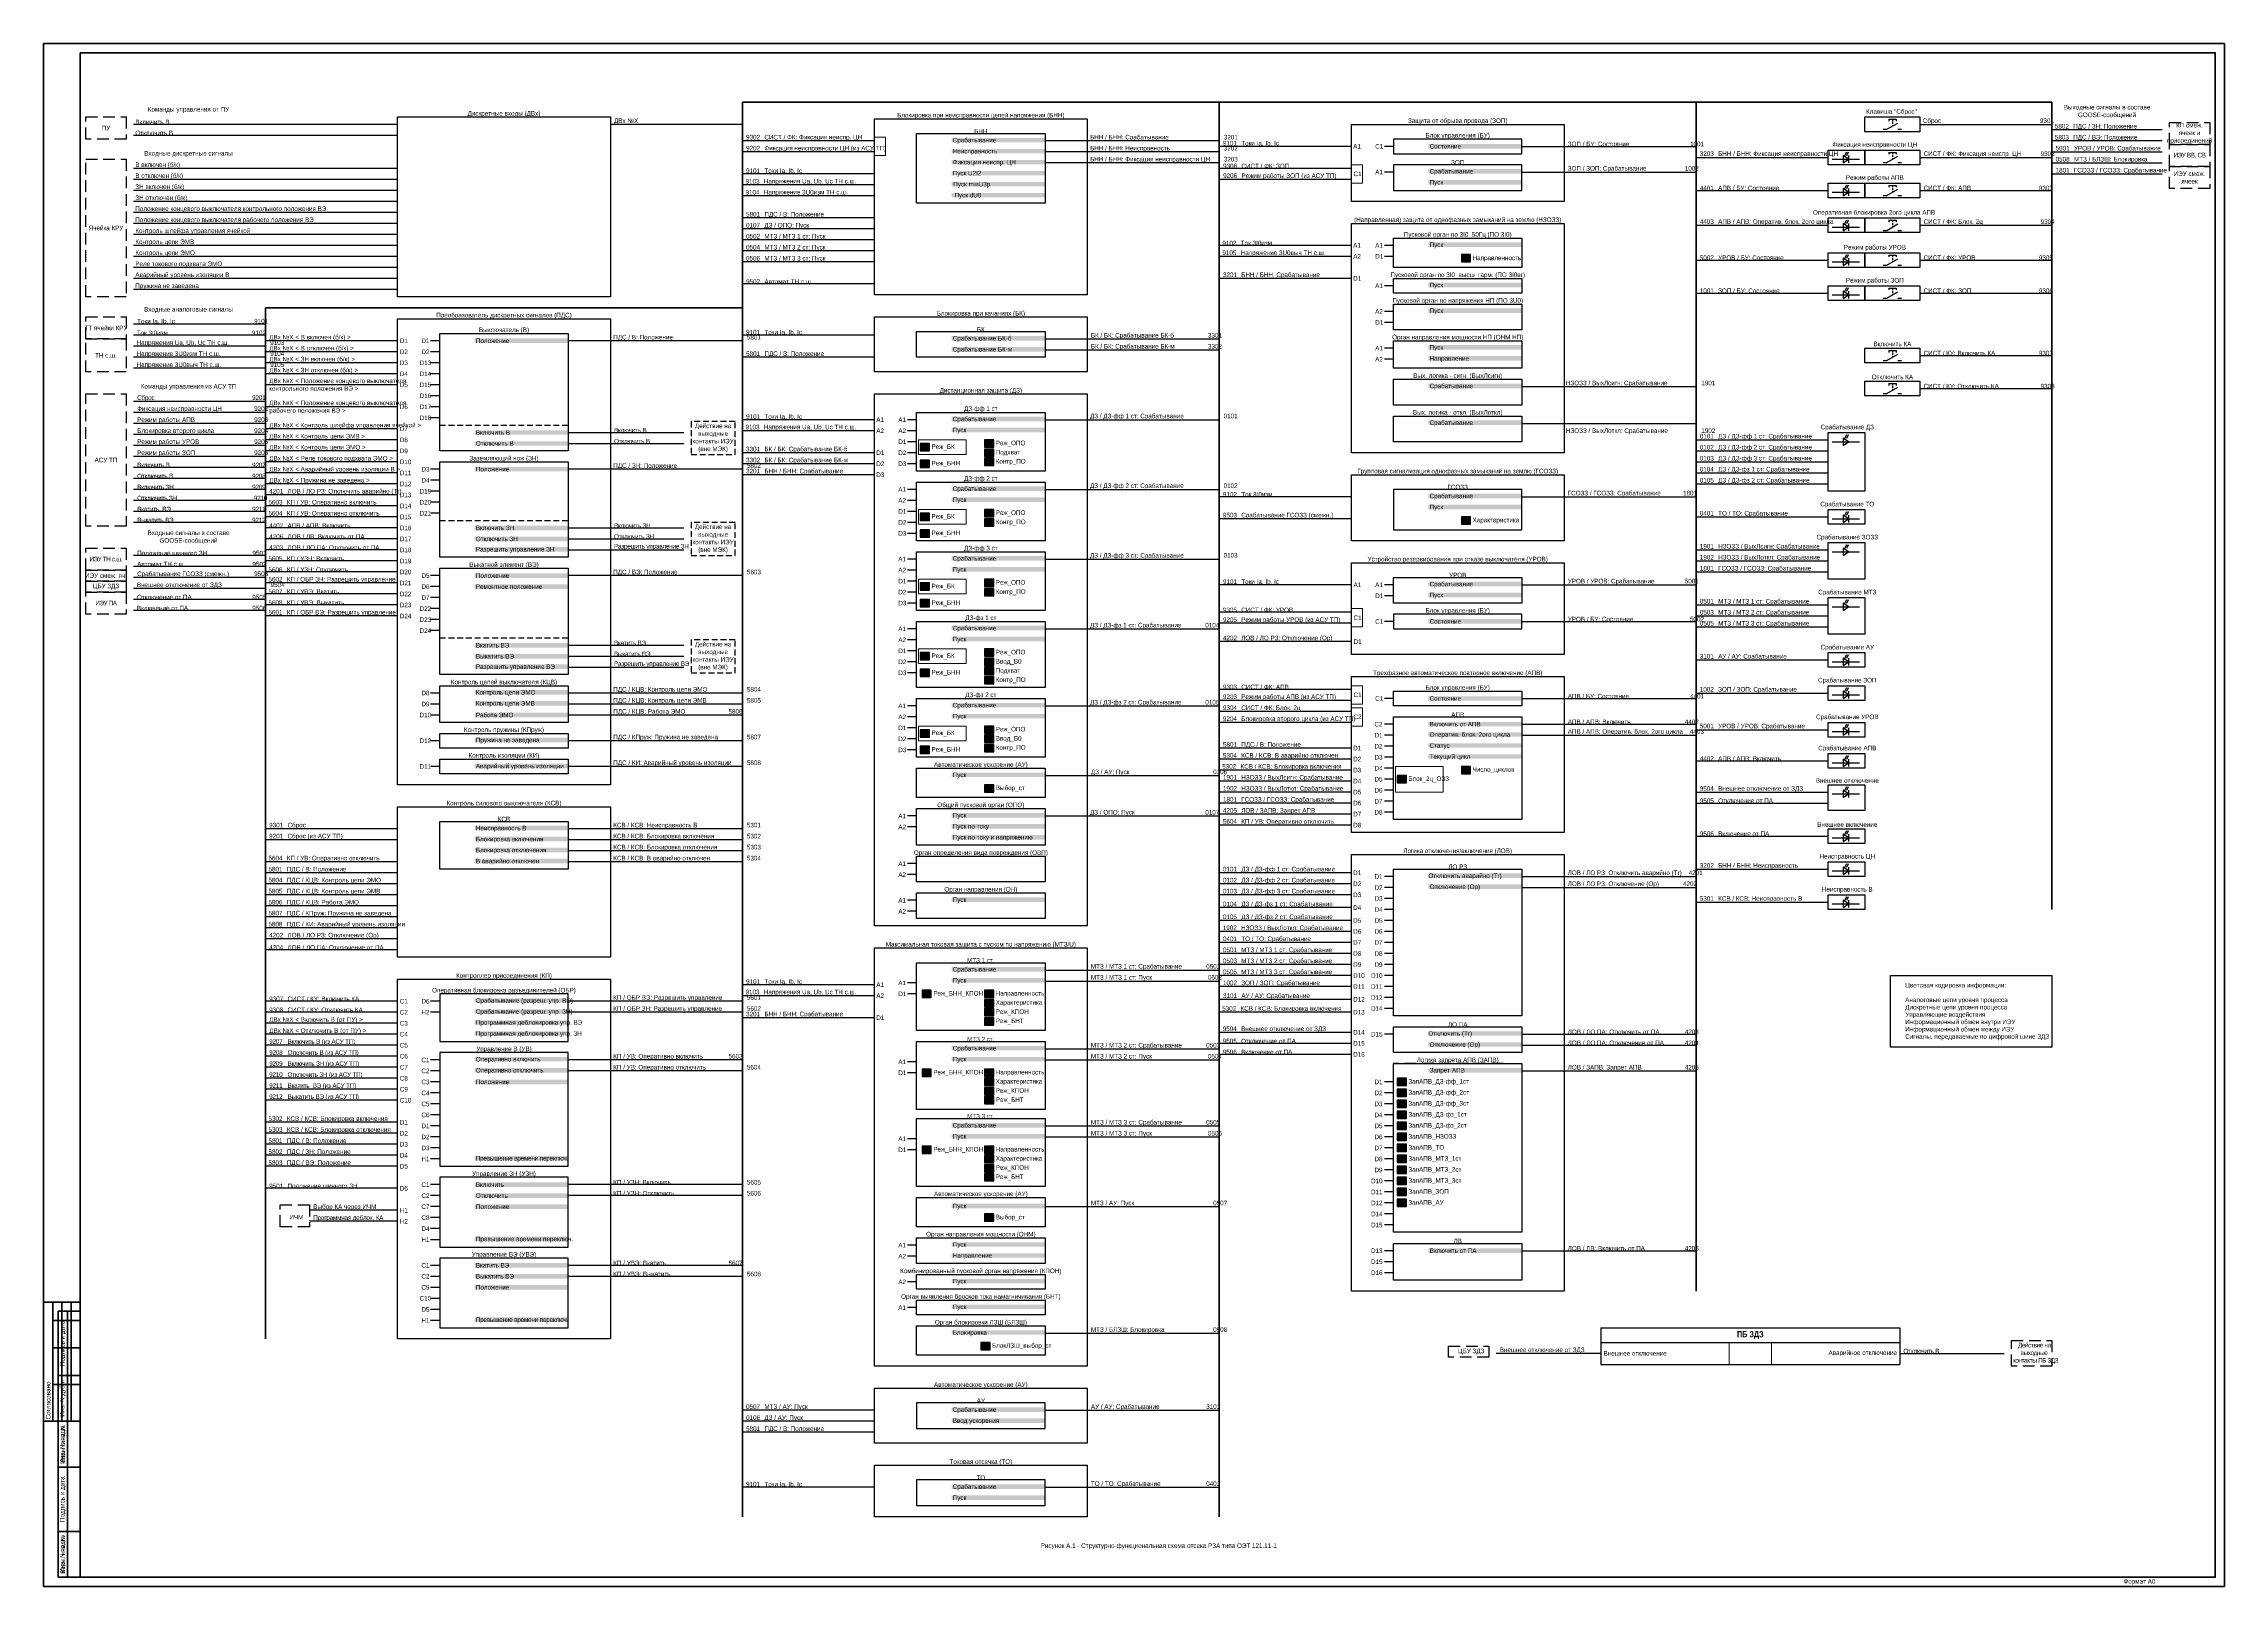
# Model space of a CAD drawing. Header units: millimetres. Extents: x 2179 to 12176, y -20554 to -12004.
# Drawn here: x 3683 to 4872, y -12985 to -12144 of the extents above; entities that cross this region are included whole.
import ezdxf
from ezdxf.enums import TextEntityAlignment as Align

# ---------------------------------------------------------------- set-up
doc = ezdxf.new("R2010")
doc.units = ezdxf.units.MM
doc.linetypes.add('HIDDEN2', pattern=[4.7625, 3.175, -1.5875])
doc.linetypes.add('штриховая2', pattern=[9.525, 6.35, -3.175])
for name, color, linetype, lineweight in [('GOOSE', 224, 'Continuous', 30), ('MMS', 190, 'Continuous', 30), ('Внутренняя шина', 4, 'Continuous', 70), ('Вход-Аналоги', 5, 'Continuous', 30), ('Дискретный сигнал', 37, 'Continuous', 25), ('Линии связи', 75, 'Continuous', 30), ('Основная', 7, 'Continuous', 30), ('Основная прерывистая', 7, 'штриховая2', 30), ('Основная сплошная', 7, 'Continuous', 30), ('Сигналы внутр.', 13, 'Continuous', 30), ('Тонкая', 7, 'Continuous', 13), ('Цепи внешние', 134, 'Continuous', 30), ('Цепь - ФК и АСУ', 190, 'Continuous', 30)]:
    doc.layers.add(name, color=color, linetype=linetype, lineweight=lineweight)
doc.layers.add('Рамка внешняя', color=8, linetype='Continuous', lineweight=40, plot=False)
doc.styles.add('2.5_Gost_RD', font='ARIALN.TTF', dxfattribs={"height": 2.5})
doc.styles.add('Narrow', font='ARIALN.TTF')
doc.styles.add('Табл дан', font='ARIALN.TTF')
doc.styles.add('Табл загол', font='ARIALNB.TTF')

# ---------------------------------------------------------------- blocks, each defined once
blk = doc.blocks.new('*T16')
at = {"color": 0, "linetype": 'ByBlock', "lineweight": 50, "transparency": 16777216}
for p, q in [((0, 0), (0, 85)), ((0, 85), (12, 85)), ((5, 0), (5, 85)), ((12, 0), (12, 85)), ((0, 60), (12, 60)), ((0, 25), (12, 25)), ((0, 0), (12, 0))]:
    blk.add_line(p, q, dxfattribs=at)
at = {"color": 0, "transparency": 16777216, "char_height": 2.5, "attachment_point": 5, "rotation": 90, "style": '2.5_Gost_RD'}
for s, insert, width in [('Инв. № подл.', (2.5, 72.5), 23), ('Подпись и дата', (2.5, 42.5), 33), ('Взам. инв. №', (2.5, 12.5), 23)]:
    blk.add_mtext(s, dxfattribs=dict(at, insert=insert, width=width))
blk = doc.blocks.new('*T17')
at = {"color": 0, "linetype": 'ByBlock', "lineweight": 50, "transparency": 16777216}
for p, q in [((0, 0), (0, 65)), ((0, 65), (20, 65)), ((5, 0), (5, 65)), ((20, 0), (20, 65)), ((5, 55), (20, 55)), ((5, 40), (20, 40)), ((5, 20), (20, 20)), ((0, 0), (20, 0))]:
    blk.add_line(p, q, dxfattribs=at)
at = {"color": 0, "linetype": 'ByBlock', "lineweight": -2, "transparency": 16777216}
for p, q in [((10, 0), (10, 65)), ((15, 0), (15, 65))]:
    blk.add_line(p, q, dxfattribs=at)
at = {"color": 0, "transparency": 16777216, "insert": (2.5, 1), "char_height": 2.5, "width": 63, "attachment_point": 4, "rotation": 90, "style": '2.5_Gost_RD'}
blk.add_mtext('Согласовано', dxfattribs=at)
blk = doc.blocks.new('*T18')
at = {"color": 0, "linetype": 'ByBlock', "lineweight": 50, "transparency": 16777216}
for p, q in [((0, 0), (0, 145)), ((0, 145), (12, 145)), ((5, 0), (5, 145)), ((12, 0), (12, 145)), ((0, 110), (12, 110)), ((0, 85), (12, 85)), ((0, 60), (12, 60)), ((0, 25), (12, 25)), ((0, 0), (12, 0))]:
    blk.add_line(p, q, dxfattribs=at)
at = {"color": 0, "transparency": 16777216, "char_height": 2.5, "attachment_point": 5, "rotation": 90, "style": '2.5_Gost_RD'}
for s, insert, width in [('{\\C256;Подпись и дата}', (2.5, 127.5), 33), ('{\\C256;Инв. N дубл.}', (2.5, 97.5), 23), ('{\\C256;Взам. инв. N}', (2.5, 72.5), 23), ('Подпись и дата', (2.5, 42.5), 33), ('Инв. N подл.', (2.5, 12.5), 23)]:
    blk.add_mtext(s, dxfattribs=dict(at, insert=insert, width=width))
blk = doc.blocks.new('*U15')
blk.add_lwpolyline([(0, 0), (1189, 0), (1189, 841), (0, 841)], close=True)
at = {"lineweight": 50}
blk.add_lwpolyline([(20, 836), (1184, 836), (1184, 5), (20, 5)], close=True, dxfattribs=at)
for name, p in [('*T17', (0, 90)), ('*T18', (8, 5)), ('*T16', (8, 5))]:
    blk.add_blockref(name, p)
at = {"style": '2.5_Gost_RD', "flags": 8}
blk.add_attdef('ФОРМАТ', text='', height=2.5, dxfattribs=at).set_placement((1134, 4), align=Align.TOP_LEFT)
blk = doc.blocks.new('SW.2')
at = {"true_color": 0xadddf7}
h = blk.add_hatch(color=141, dxfattribs=at)
h.dxf.hatch_style = 1
h.paths.add_polyline_path([(5, 2), (0, 2), (0, -2), (5, -2)])
blk.add_lwpolyline([(5, 2), (0, 2), (0, -2), (5, -2)], close=True)
for points in [[(1, 0), (2, 0)], [(2, 0), (3, 1)], [(3, 0), (4, 0)]]:
    blk.add_lwpolyline(points)
blk = doc.blocks.new('SW.3')
at = {"true_color": 0xadddf7}
h = blk.add_hatch(color=141, dxfattribs=at)
h.dxf.hatch_style = 1
h.paths.add_polyline_path([(5, 2), (0, 2), (0, -2), (5, -2)])
blk.add_lwpolyline([(5, 2), (0, 2), (0, -2), (5, -2)], close=True)
for points in [[(2, 1), (1, 1)], [(1, 0), (2, 0)], [(3, 0), (2, 1)], [(4, 0), (3, 0)], [(2, -1), (1, -1)]]:
    blk.add_lwpolyline(points)
blk = doc.blocks.new('*T148')
at = {"layer": 'Основная', "color": 0, "linetype": 'ByBlock', "lineweight": -2, "transparency": 16777216}
for p, q in [((0, 0), (163, 0)), ((0, 0), (0, -8)), ((163, 0), (163, -8))]:
    blk.add_line(p, q, dxfattribs=at)
at = {"layer": 'Основная', "color": 0, "linetype": 'ByBlock', "lineweight": 30, "transparency": 16777216}
for p, q in [((0, -8), (163, -8)), ((0, -8), (0, -20)), ((163, -8), (163, -20)), ((0, -20), (163, -20))]:
    blk.add_line(p, q, dxfattribs=at)
at = {"layer": 'Основная', "color": 0, "linetype": 'ByBlock', "lineweight": 18, "transparency": 16777216}
for p, q in [((70, -8), (70, -20)), ((93, -8), (93, -20))]:
    blk.add_line(p, q, dxfattribs=at)
at = {"layer": 'Основная', "color": 0, "transparency": 16777216}
for s, insert, char_height, width, attachment_point, style in [('{\\C256;ПБ ЗДЗ}', (81.5, -4), 3.3, 160, 5, 'Табл загол'), ('Внешнее отключение', (1.5, -14), 2.5, 67, 4, 'Табл дан'), ('Аварийное отключение', (161.5, -14), 2.5, 67, 6, 'Табл дан')]:
    blk.add_mtext(s, dxfattribs=dict(at, insert=insert, char_height=char_height, width=width, attachment_point=attachment_point, style=style))

msp = doc.modelspace()

# ---------------------------------------------------------------- linework, layer by layer
at = {"layer": 'Внутренняя шина'}
for points in [[(4064, -12176), (4778, -12176)], [(4064, -12947), (4064, -12176)], [(4324, -12947), (4324, -12176)], [(4584, -12824), (4584, -12176)], [(4778, -12616), (4778, -12176)], [(3804, -12850), (3804, -12288)], [(3804, -12288), (4064, -12288)]]:
    msp.add_lwpolyline(points, dxfattribs=at)
at = {"layer": 'Линии связи', "ltscale": 0.5}
for points in [[(3876, -12188), (3732, -12188)], [(3876, -12194), (3732, -12194)], [(4064, -12188), (3992, -12188)], [(4396, -12200), (4324, -12200)], [(3876, -12212), (3732, -12212)], [(3876, -12218), (3732, -12218)], [(4136, -12215), (4064, -12215)], [(3876, -12224), (3732, -12224)], [(3876, -12230), (3732, -12230)], [(3876, -12236), (3732, -12236)], [(3876, -12242), (3732, -12242)], [(4136, -12239), (4064, -12239)], [(4136, -12245), (4064, -12245)], [(3876, -12248), (3732, -12248)], [(3876, -12254), (3732, -12254)], [(4136, -12251), (4064, -12251)], [(4136, -12257), (4064, -12257)], [(4396, -12254), (4324, -12254)], [(3876, -12260), (3732, -12260)], [(3876, -12266), (3732, -12266)], [(4136, -12263), (4064, -12263)], [(3876, -12272), (3732, -12272)], [(3876, -12278), (3732, -12278)], [(4136, -12275), (4064, -12275)], [(3804, -12297), (3732, -12297)], [(3876, -12306), (3804, -12306)], [(3876, -12312), (3804, -12312)], [(3876, -12318), (3804, -12318)], [(3876, -12324), (3804, -12324)], [(3804, -12339), (3732, -12339)], [(3876, -12330), (3804, -12330)], [(3876, -12342), (3804, -12342)], [(4136, -12349), (4064, -12349)], [(3876, -12354), (3804, -12354)], [(3876, -12360), (3804, -12360)], [(3876, -12366), (3804, -12366)], [(3876, -12372), (3804, -12372)], [(3876, -12378), (3804, -12378)], [(3876, -12384), (3804, -12384)], [(3876, -12390), (3804, -12390)], [(3876, -12396), (3804, -12396)], [(4396, -12391), (4324, -12391)], [(3876, -12402), (3804, -12402)], [(3876, -12408), (3804, -12408)], [(3804, -12423), (3732, -12423)], [(3876, -12414), (3804, -12414)], [(3876, -12420), (3804, -12420)], [(3804, -12429), (3732, -12429)], [(3876, -12426), (3804, -12426)], [(3876, -12432), (3804, -12432)], [(3876, -12438), (3804, -12438)], [(3876, -12444), (3804, -12444)], [(3876, -12450), (3804, -12450)], [(3876, -12456), (3804, -12456)], [(4396, -12470), (4324, -12470)], [(3876, -12590), (3804, -12590)], [(3876, -12596), (3804, -12596)], [(3876, -12602), (3804, -12602)], [(3876, -12608), (3804, -12608)], [(3876, -12614), (3804, -12614)], [(3876, -12620), (3804, -12620)], [(3876, -12626), (3804, -12626)], [(3876, -12632), (3804, -12632)], [(3876, -12638), (3804, -12638)], [(4136, -12657), (4064, -12657)], [(3876, -12732), (3804, -12732)], [(3876, -12738), (3804, -12738)], [(3876, -12744), (3804, -12744)], [(3876, -12750), (3804, -12750)], [(3876, -12756), (3804, -12756)], [(3876, -12768), (3804, -12768)], [(3876, -12780), (3828, -12780)], [(3876, -12786), (3828, -12786)], [(4136, -12931), (4064, -12931)]]:
    msp.add_lwpolyline(points, dxfattribs=at)
at = {"layer": 'Линии связи'}
for points in [[(4136, -12197), (4064, -12197)], [(4324, -12197), (4229, -12197)], [(4706, -12188), (4778, -12188)], [(4838, -12191), (4778, -12191)], [(4838, -12197), (4778, -12197)], [(4136, -12203), (4064, -12203)], [(4324, -12203), (4229, -12203)], [(4324, -12209), (4229, -12209)], [(4489, -12200), (4584, -12200)], [(4584, -12206), (4656, -12206)], [(4706, -12206), (4778, -12206)], [(4778, -12203), (4838, -12203)], [(4778, -12209), (4838, -12209)], [(4136, -12221), (4064, -12221)], [(4396, -12212), (4324.1, -12212)], [(4396, -12218), (4324.1, -12218)], [(4489, -12214), (4584, -12214)], [(4778, -12215), (4838, -12215)], [(4136, -12227), (4064, -12227)], [(4584, -12224), (4656, -12224)], [(4706, -12224), (4778, -12224)], [(4584, -12243), (4656, -12243)], [(4706, -12243), (4778, -12243)], [(4396, -12260), (4324, -12260)], [(4584, -12262), (4656, -12262)], [(4706, -12262), (4778, -12262)], [(4396, -12272), (4324, -12272)], [(4584, -12280), (4656, -12280)], [(4706, -12280), (4778, -12280)], [(3804, -12303), (3732, -12303)], [(4064, -12306), (3969, -12306)], [(4136, -12303), (4064, -12303)], [(4229, -12305), (4324, -12305)], [(3804, -12309), (3732, -12309)], [(3804, -12315), (3732, -12315)], [(4136, -12315), (4064, -12315)], [(4229, -12311), (4324, -12311)], [(4706, -12314), (4778, -12314)], [(3804, -12321), (3732, -12321)], [(4489, -12331), (4584, -12331)], [(4706, -12332), (4778, -12332)], [(3804, -12345), (3732, -12345)], [(3804, -12351), (3732, -12351)], [(4229, -12349), (4324, -12349)], [(4489, -12351), (4584, -12351)], [(3804, -12357), (3732, -12357)], [(3804, -12363), (3732, -12363)], [(3969, -12356), (4032, -12356)], [(3969, -12362), (4032, -12362)], [(4136, -12355), (4064, -12355)], [(4584, -12360), (4656, -12360)], [(3804, -12369), (3732, -12369)], [(3804, -12375), (3732, -12375)], [(4064, -12376), (3969, -12376)], [(4136, -12367), (4064, -12367)], [(4136, -12373), (4064, -12373)], [(4584, -12366), (4656, -12366)], [(4584, -12372), (4656, -12372)], [(3804, -12381), (3732, -12381)], [(3804, -12387), (3732, -12387)], [(4136, -12379), (4064, -12379)], [(4229, -12387), (4324, -12387)], [(4584, -12378), (4656, -12378)], [(4584, -12384), (4656, -12384)], [(3804, -12393), (3732, -12393)], [(3804, -12399), (3732, -12399)], [(4489, -12391), (4584, -12391)], [(3804, -12405), (3732, -12405)], [(3969, -12408), (4032, -12408)], [(4396, -12403), (4324, -12403)], [(4584, -12402), (4656, -12402)], [(3969, -12414), (4032, -12414)], [(3969, -12420), (4032, -12420)], [(4229, -12425), (4324, -12425)], [(4584, -12420), (4656, -12420)], [(3804, -12435), (3732, -12435)], [(4064, -12434), (3969, -12434)], [(4584, -12426), (4656, -12426)], [(4584, -12432), (4656, -12432)], [(3804, -12441), (3732, -12441)], [(3804, -12447), (3732, -12447)], [(4396, -12439), (4324, -12439)], [(4489, -12439), (4584, -12439)], [(3804, -12453), (3732, -12453)], [(4396, -12454), (4324, -12454)], [(4396, -12460), (4324, -12460)], [(4489, -12459), (4584, -12459)], [(4584, -12450), (4656, -12450)], [(4584, -12456), (4656, -12456)], [(3969, -12472), (4032, -12472)], [(4229, -12463), (4324, -12463)], [(4584, -12462), (4656, -12462)], [(3969, -12478), (4032, -12478)], [(3969, -12484), (4032, -12484)], [(4584, -12480), (4656, -12480)], [(4396, -12496), (4324, -12496)], [(4064, -12498), (3969, -12498)], [(4064, -12504), (3969, -12504)], [(4229, -12505), (4324, -12505)], [(4396, -12502), (4324, -12502)], [(4396, -12508), (4324, -12508)], [(4489, -12501), (4584, -12501)], [(4584, -12498), (4656, -12498)], [(4064, -12510), (3969, -12510)], [(4396, -12514), (4324, -12514)], [(4489, -12515), (4584, -12515)], [(4584, -12518), (4656, -12518)], [(4064, -12524), (3969, -12524)], [(4396, -12528), (4324, -12528)], [(4489, -12521), (4584, -12521)], [(4064, -12538), (3969, -12538)], [(4229, -12543), (4324, -12543)], [(4396, -12534), (4324, -12534)], [(4396, -12540), (4324, -12540)], [(4584, -12535), (4656, -12535)], [(4396, -12546), (4324, -12546)], [(4396, -12552), (4324, -12552)], [(4584, -12552), (4656, -12552)], [(4229, -12565), (4324, -12565)], [(4396, -12558), (4324, -12558)], [(4396, -12564), (4324, -12564)], [(4584, -12558), (4656, -12558)], [(3876, -12572), (3804, -12572)], [(3876, -12578), (3804, -12578)], [(4064, -12572), (3969, -12572)], [(4064, -12578), (3969, -12578)], [(4396, -12570), (4324, -12570)], [(4584, -12576), (4656, -12576)], [(4064, -12584), (3969, -12584)], [(4064, -12590), (3969, -12590)], [(4396, -12596), (4324, -12596)], [(4396, -12602), (4324, -12602)], [(4489, -12598), (4584, -12598)], [(4584, -12594), (4656, -12594)], [(4396, -12608), (4324, -12608)], [(4396, -12615), (4324, -12615)], [(4489, -12604), (4584, -12604)], [(4584, -12612), (4656, -12612)], [(4396, -12622), (4324, -12622)], [(4396, -12628), (4324, -12628)], [(4396, -12634), (4324, -12634)], [(4229, -12649), (4324, -12649)], [(4396, -12640), (4324, -12640)], [(4396, -12646), (4324, -12646)], [(4229, -12655), (4324, -12655)], [(4396, -12652), (4324, -12652)], [(4396, -12658), (4324, -12658)], [(3876, -12666), (3804, -12666)], [(3876, -12672), (3804, -12672)], [(4064, -12666), (3969, -12666)], [(4064, -12672), (3969, -12672)], [(4136, -12663), (4064, -12663)], [(4396, -12665), (4324, -12665)], [(4396, -12672), (4324, -12672)], [(3876, -12678), (3804, -12678)], [(3876, -12684), (3804, -12684)], [(4136, -12675), (4064, -12675)], [(4396, -12683), (4324, -12683)], [(4489, -12684), (4584, -12684)], [(3876, -12690), (3804, -12690)], [(3876, -12696), (3804, -12696)], [(4064, -12698), (3969, -12698)], [(4229, -12692), (4324, -12692)], [(4229, -12698), (4324, -12698)], [(4396, -12689), (4324, -12689)], [(4396, -12695), (4324, -12695)], [(4489, -12690), (4584, -12690)], [(3876, -12702), (3804, -12702)], [(3876, -12708), (3804, -12708)], [(4064, -12704), (3969, -12704)], [(4489, -12704), (4584, -12704)], [(3876, -12714), (3804, -12714)], [(3876, -12720), (3804, -12720)], [(4229, -12734), (4324, -12734)], [(4229, -12740), (4324, -12740)], [(4064, -12766), (3969, -12766)], [(4064, -12772), (3969, -12772)], [(4229, -12778), (4324, -12778)], [(4489, -12802), (4584, -12802)], [(4064, -12810), (3969, -12810)], [(4064, -12816), (3969, -12816)], [(4229, -12847), (4324, -12847)], [(4532, -12858), (4475, -12858)], [(4695, -12858), (4752, -12858)], [(4136, -12889), (4064, -12889)], [(4136, -12895), (4064, -12895)], [(4229, -12889), (4324, -12889)], [(4136, -12901), (4064, -12901)], [(4229, -12931), (4324, -12931)]]:
    msp.add_lwpolyline(points, dxfattribs=at)
at = {"layer": 'Основная', "linetype": 'HIDDEN2'}
for p, q in [((3899, -12352), (3969, -12352)), ((3899, -12404), (3969, -12404)), ((3899, -12468), (3969, -12468))]:
    msp.add_line(p, q, dxfattribs=at)
at = {"layer": 'Основная'}
for points in [[(3876, -12184), (3992, -12184), (3992, -12282), (3876, -12282)], [(4136, -12185), (4252, -12185), (4252, -12281), (4136, -12281)], [(4676, -12184), (4706, -12184), (4706, -12192), (4676, -12192)], [(4159, -12193), (4229, -12193), (4229, -12231), (4159, -12231)], [(4396, -12188), (4512, -12188), (4512, -12230), (4396, -12230)], [(4489, -12196), (4419, -12196), (4419, -12204), (4489, -12204)], [(4489, -12210), (4419, -12210), (4419, -12224), (4489, -12224)], [(4656, -12202), (4676, -12202), (4676, -12210), (4656, -12210)], [(4676, -12202), (4706, -12202), (4706, -12210), (4676, -12210)], [(4656, -12220), (4676, -12220), (4676, -12228), (4656, -12228)], [(4676, -12220), (4706, -12220), (4706, -12228), (4676, -12228)], [(4396, -12242), (4512, -12242), (4512, -12367), (4396, -12367)], [(4656, -12239), (4676, -12239), (4676, -12247), (4656, -12247)], [(4676, -12239), (4706, -12239), (4706, -12247), (4676, -12247)], [(4419, -12250), (4489, -12250), (4489, -12266), (4419, -12266)], [(4656, -12258), (4676, -12258), (4676, -12266), (4656, -12266)], [(4676, -12258), (4706, -12258), (4706, -12266), (4676, -12266)], [(4419, -12272), (4489, -12272), (4489, -12280), (4419, -12280)], [(4656, -12276), (4676, -12276), (4676, -12284), (4656, -12284)], [(4676, -12276), (4706, -12276), (4706, -12284), (4676, -12284)], [(3876, -12294), (3992, -12294), (3992, -12548), (3876, -12548)], [(4136, -12293), (4252, -12293), (4252, -12323), (4136, -12323)], [(4419, -12286), (4489, -12286), (4489, -12300), (4419, -12300)], [(3899, -12302), (3969, -12302), (3969, -12366), (3899, -12366)], [(4159, -12301), (4229, -12301), (4229, -12315), (4159, -12315)], [(4419, -12306), (4489, -12306), (4489, -12321), (4419, -12321)], [(4676, -12310), (4706, -12310), (4706, -12318), (4676, -12318)], [(4419, -12327), (4489, -12327), (4489, -12341), (4419, -12341)], [(4676, -12328), (4706, -12328), (4706, -12336), (4676, -12336)], [(4136, -12335), (4252, -12335), (4252, -12625), (4136, -12625)], [(4159, -12345), (4229, -12345), (4229, -12377), (4159, -12377)], [(4419, -12347), (4489, -12347), (4489, -12361), (4419, -12361)], [(4656, -12356), (4676, -12356), (4676, -12388), (4656, -12388)], [(3899, -12372), (3969, -12372), (3969, -12424), (3899, -12424)], [(4159, -12383), (4229, -12383), (4229, -12415), (4159, -12415)], [(4396, -12379), (4512, -12379), (4512, -12415), (4396, -12415)], [(4489, -12387), (4419, -12387), (4419, -12409), (4489, -12409)], [(4656, -12398), (4676, -12398), (4676, -12406), (4656, -12406)], [(4159, -12421), (4229, -12421), (4229, -12453), (4159, -12453)], [(4656, -12416), (4676, -12416), (4676, -12436), (4656, -12436)], [(3899, -12430), (3969, -12430), (3969, -12488), (3899, -12488)], [(4396, -12427), (4512, -12427), (4512, -12477), (4396, -12477)], [(4419, -12435), (4489, -12435), (4489, -12449), (4419, -12449)], [(4656, -12446), (4676, -12446), (4676, -12466), (4656, -12466)], [(4159, -12459), (4229, -12459), (4229, -12495), (4159, -12495)], [(4489, -12455), (4419, -12455), (4419, -12463), (4489, -12463)], [(4656, -12476), (4676, -12476), (4676, -12484), (4656, -12484)], [(3899, -12494), (3969, -12494), (3969, -12514), (3899, -12514)], [(4396, -12489), (4512, -12489), (4512, -12574), (4396, -12574)], [(4656, -12494), (4676, -12494), (4676, -12502), (4656, -12502)], [(4159, -12501), (4229, -12501), (4229, -12533), (4159, -12533)], [(4419, -12497), (4489, -12497), (4489, -12505), (4419, -12505)], [(3899, -12520), (3969, -12520), (3969, -12528), (3899, -12528)], [(4419, -12511), (4489, -12511), (4489, -12567), (4419, -12567)], [(4656, -12514), (4676, -12514), (4676, -12522), (4656, -12522)], [(4656, -12531), (4676, -12531), (4676, -12539), (4656, -12539)], [(3899, -12534), (3969, -12534), (3969, -12542), (3899, -12542)], [(4159, -12539), (4229, -12539), (4229, -12555), (4159, -12555)], [(4656, -12548), (4676, -12548), (4676, -12562), (4656, -12562)], [(3876, -12560), (3992, -12560), (3992, -12642), (3876, -12642)], [(4159, -12561), (4229, -12561), (4229, -12581), (4159, -12581)], [(3899, -12568), (3969, -12568), (3969, -12594), (3899, -12594)], [(4656, -12572), (4676, -12572), (4676, -12580), (4656, -12580)], [(4159, -12587), (4229, -12587), (4229, -12601), (4159, -12601)], [(4396, -12586), (4512, -12586), (4512, -12824), (4396, -12824)], [(4656, -12590), (4676, -12590), (4676, -12598), (4656, -12598)], [(4419, -12594), (4489, -12594), (4489, -12674), (4419, -12674)], [(4159, -12607), (4229, -12607), (4229, -12621), (4159, -12621)], [(4656, -12608), (4676, -12608), (4676, -12616), (4656, -12616)], [(4136, -12637), (4252, -12637), (4252, -12865), (4136, -12865)], [(4159, -12645), (4229, -12645), (4229, -12682), (4159, -12682)], [(3876, -12654), (3992, -12654), (3992, -12850), (3876, -12850)], [(3969, -12662), (3899, -12662), (3899, -12688), (3969, -12688)], [(4419, -12680), (4489, -12680), (4489, -12694), (4419, -12694)], [(3969, -12694), (3899, -12694), (3899, -12756), (3969, -12756)], [(4159, -12688), (4229, -12688), (4229, -12725), (4159, -12725)], [(4419, -12700), (4489, -12700), (4489, -12792), (4419, -12792)], [(4159, -12730), (4229, -12730), (4229, -12767), (4159, -12767)], [(3969, -12762), (3899, -12762), (3899, -12800), (3969, -12800)], [(4159, -12773), (4229, -12773), (4229, -12789), (4159, -12789)], [(4159, -12795), (4229, -12795), (4229, -12809), (4159, -12809)], [(4419, -12798), (4489, -12798), (4489, -12818), (4419, -12818)], [(3969, -12806), (3899, -12806), (3899, -12844), (3969, -12844)], [(4159, -12815), (4229, -12815), (4229, -12823), (4159, -12823)], [(4159, -12829), (4229, -12829), (4229, -12837), (4159, -12837)], [(4159, -12843), (4229, -12843), (4229, -12859), (4159, -12859)], [(4136, -12877), (4252, -12877), (4252, -12907), (4136, -12907)], [(4229, -12885), (4159, -12885), (4159, -12899), (4229, -12899)], [(4136, -12919), (4252, -12919), (4252, -12947), (4136, -12947)], [(4229, -12927), (4159, -12927), (4159, -12941), (4229, -12941)]]:
    msp.add_lwpolyline(points, close=True, dxfattribs=at)
for points in [[(4419, -12200), (4414, -12200)], [(4419, -12214), (4414, -12214)], [(4419, -12254), (4414, -12254)], [(4419, -12260), (4414, -12260)], [(4419, -12276), (4414, -12276)], [(4419, -12290), (4414, -12290)], [(3899, -12306), (3894, -12306)], [(4419, -12296), (4414, -12296)], [(3899, -12312), (3894, -12312)], [(3899, -12318), (3894, -12318)], [(4419, -12310), (4414, -12310)], [(4419, -12316), (4414, -12316)], [(3899, -12324), (3894, -12324)], [(3899, -12330), (3894, -12330)], [(3899, -12336), (3894, -12336)], [(3899, -12342), (3894, -12342)], [(3899, -12348), (3894, -12348)], [(4159, -12349), (4154, -12349)], [(4159, -12355), (4154, -12355)], [(4159, -12361), (4154, -12361)], [(3899, -12376), (3894, -12376)], [(4159, -12367), (4154, -12367)], [(4159, -12373), (4154, -12373)], [(3899, -12382), (3894, -12382)], [(3899, -12388), (3894, -12388)], [(4159, -12387), (4154, -12387)], [(3899, -12394), (3894, -12394)], [(3899, -12400), (3894, -12400)], [(4159, -12393), (4154, -12393)], [(4159, -12399), (4154, -12399)], [(4159, -12405), (4154, -12405)], [(4159, -12411), (4154, -12411)], [(4159, -12425), (4154, -12425)], [(3899, -12434), (3894, -12434)], [(4159, -12431), (4154, -12431)], [(3899, -12440), (3894, -12440)], [(3899, -12446), (3894, -12446)], [(4159, -12437), (4154, -12437)], [(4159, -12443), (4154, -12443)], [(4419, -12439), (4414, -12439)], [(4419, -12445), (4414, -12445)], [(3899, -12452), (3894, -12452)], [(3899, -12458), (3894, -12458)], [(4159, -12449), (4154, -12449)], [(4419, -12459), (4414, -12459)], [(3899, -12464), (3894, -12464)], [(4159, -12463), (4154, -12463)], [(4159, -12469), (4154, -12469)], [(4159, -12475), (4154, -12475)], [(4159, -12481), (4154, -12481)], [(4159, -12487), (4154, -12487)], [(3899, -12498), (3894, -12498)], [(3899, -12504), (3894, -12504)], [(4159, -12505), (4154, -12505)], [(4419, -12501), (4414, -12501)], [(3899, -12510), (3894, -12510)], [(4159, -12511), (4154, -12511)], [(4159, -12517), (4154, -12517)], [(4419, -12515), (4414, -12515)], [(3899, -12524), (3894, -12524)], [(4159, -12523), (4154, -12523)], [(4159, -12529), (4154, -12529)], [(4419, -12521), (4414, -12521)], [(4419, -12527), (4414, -12527)], [(3899, -12538), (3894, -12538)], [(4419, -12533), (4414, -12533)], [(4419, -12539), (4414, -12539)], [(4419, -12545), (4414, -12545)], [(4419, -12551), (4414, -12551)], [(4159, -12565), (4154, -12565)], [(4419, -12557), (4414, -12557)], [(4419, -12563), (4414, -12563)], [(4159, -12571), (4154, -12571)], [(4159, -12591), (4154, -12591)], [(4159, -12597), (4154, -12597)], [(4419, -12598), (4414, -12598)], [(4159, -12611), (4154, -12611)], [(4419, -12604), (4414, -12604)], [(4419, -12610), (4414, -12610)], [(4159, -12617), (4154, -12617)], [(4419, -12616), (4414, -12616)], [(4419, -12622), (4414, -12622)], [(4419, -12628), (4414, -12628)], [(4419, -12634), (4414, -12634)], [(4419, -12640), (4414, -12640)], [(4419, -12646), (4414, -12646)], [(4159, -12656), (4154, -12656)], [(4159, -12662), (4154, -12662)], [(4419, -12652), (4414, -12652)], [(4419, -12658), (4414, -12658)], [(3899, -12666), (3894, -12666)], [(3899, -12672), (3894, -12672)], [(4419, -12664), (4414, -12664)], [(4419, -12670), (4414, -12670)], [(4419, -12684), (4414, -12684)], [(3899, -12698), (3894, -12698)], [(3899, -12704), (3894, -12704)], [(3899, -12710), (3894, -12710)], [(4159, -12699), (4154, -12699)], [(4159, -12705), (4154, -12705)], [(4419, -12710), (4414, -12710)], [(3899, -12716), (3894, -12716)], [(3899, -12722), (3894, -12722)], [(4419, -12716), (4414, -12716)], [(4419, -12722), (4414, -12722)], [(3899, -12728), (3894, -12728)], [(3899, -12734), (3894, -12734)], [(4419, -12728), (4414, -12728)], [(4419, -12734), (4414, -12734)], [(3899, -12740), (3894, -12740)], [(3899, -12746), (3894, -12746)], [(4159, -12741), (4154, -12741)], [(4419, -12740), (4414, -12740)], [(4419, -12746), (4414, -12746)], [(3899, -12752), (3894, -12752)], [(4159, -12747), (4154, -12747)], [(4419, -12752), (4414, -12752)], [(3899, -12766), (3894, -12766)], [(4419, -12758), (4414, -12758)], [(4419, -12764), (4414, -12764)], [(3899, -12772), (3894, -12772)], [(3899, -12778), (3894, -12778)], [(4419, -12770), (4414, -12770)], [(4419, -12776), (4414, -12776)], [(3899, -12784), (3894, -12784)], [(3899, -12790), (3894, -12790)], [(4419, -12782), (4414, -12782)], [(4419, -12788), (4414, -12788)], [(3899, -12796), (3894, -12796)], [(4159, -12799), (4154, -12799)], [(4159, -12805), (4154, -12805)], [(4419, -12802), (4414, -12802)], [(3899, -12810), (3894, -12810)], [(3899, -12816), (3894, -12816)], [(4419, -12808), (4414, -12808)], [(4419, -12814), (4414, -12814)], [(3899, -12822), (3894, -12822)], [(3899, -12828), (3894, -12828)], [(4159, -12819), (4154, -12819)], [(3899, -12834), (3894, -12834)], [(3899, -12840), (3894, -12840)], [(4159, -12833), (4154, -12833)]]:
    msp.add_lwpolyline(points, dxfattribs=at)
at = {"layer": 'Основная', "linetype": 'HIDDEN2'}
for points in [[(4036, -12368), (4060, -12368), (4060, -12350), (4036, -12350)], [(4036, -12423), (4060, -12423), (4060, -12405), (4036, -12405)], [(4036, -12487), (4060, -12487), (4060, -12469), (4036, -12469)]]:
    msp.add_lwpolyline(points, close=True, dxfattribs=at)
at = {"layer": 'Основная прерывистая'}
msp.add_lwpolyline([(4479, -12700), (4419, -12700)], dxfattribs=at)
msp.add_lwpolyline([(3812, -12777), (3828, -12777), (3828, -12789), (3812, -12789)], close=True, dxfattribs=at)
at = {"layer": 'Основная сплошная', "color": 0}
for p, q in [((4689, -12185.2), (4691, -12185.2)), ((4691, -12185.2), (4693, -12185.2)), ((4686, -12190.7), (4688, -12190.7)), ((4688, -12190.7), (4694, -12187.3)), ((4694, -12190.7), (4696, -12190.7)), ((4686, -12208.8), (4688, -12208.8)), ((4688, -12208.8), (4694, -12205.3)), ((4689, -12203.3), (4691, -12203.3)), ((4691, -12203.3), (4693, -12203.3)), ((4694, -12208.8), (4696, -12208.8)), ((4689, -12221.3), (4691, -12221.3)), ((4691, -12221.3), (4693, -12221.3)), ((4686, -12226.8), (4688, -12226.8)), ((4688, -12226.8), (4694, -12223.3)), ((4694, -12226.8), (4696, -12226.8)), ((4686, -12245.8), (4688, -12245.8)), ((4688, -12245.8), (4694, -12242.3)), ((4689, -12240.3), (4691, -12240.3)), ((4691, -12240.3), (4693, -12240.3)), ((4694, -12245.8), (4696, -12245.8)), ((4686, -12264.8), (4688, -12264.8)), ((4688, -12264.8), (4694, -12261.3)), ((4689, -12259.3), (4691, -12259.3)), ((4691, -12259.3), (4693, -12259.3)), ((4694, -12264.8), (4696, -12264.8)), ((4688, -12282.8), (4694, -12279.3)), ((4689, -12277.3), (4691, -12277.3)), ((4691, -12277.3), (4693, -12277.3)), ((4686, -12282.8), (4688, -12282.8)), ((4694, -12282.8), (4696, -12282.8)), ((4686, -12316.8), (4688, -12316.8)), ((4688, -12316.8), (4694, -12313.3)), ((4689, -12311.3), (4691, -12311.3)), ((4691, -12311.3), (4693, -12311.3)), ((4694, -12316.8), (4696, -12316.8)), ((4689, -12329.3), (4691, -12329.3)), ((4691, -12329.3), (4693, -12329.3)), ((4686, -12334.8), (4688, -12334.8)), ((4688, -12334.8), (4694, -12331.3)), ((4694, -12334.8), (4696, -12334.8))]:
    msp.add_line(p, q, dxfattribs=at)
at = {"layer": 'Основная сплошная', "ltscale": 0.35}
for p, q in [((4689, -12185.2), (4689, -12186.2)), ((4691, -12185.2), (4691, -12186.2)), ((4691, -12186.7), (4691, -12187.7)), ((4693, -12185.2), (4693, -12186.2)), ((4689, -12203.3), (4689, -12204.3)), ((4691, -12203.3), (4691, -12204.3)), ((4691, -12204.8), (4691, -12205.8)), ((4693, -12203.3), (4693, -12204.3)), ((4689, -12221.3), (4689, -12222.3)), ((4691, -12221.3), (4691, -12222.3)), ((4691, -12222.8), (4691, -12223.8)), ((4693, -12221.3), (4693, -12222.3)), ((4689, -12240.3), (4689, -12241.3)), ((4691, -12240.3), (4691, -12241.3)), ((4691, -12241.8), (4691, -12242.8)), ((4693, -12240.3), (4693, -12241.3)), ((4689, -12259.3), (4689, -12260.3)), ((4691, -12259.3), (4691, -12260.3)), ((4691, -12260.8), (4691, -12261.8)), ((4693, -12259.3), (4693, -12260.3)), ((4689, -12277.3), (4689, -12278.3)), ((4691, -12277.3), (4691, -12278.3)), ((4691, -12278.8), (4691, -12279.8)), ((4693, -12277.3), (4693, -12278.3)), ((4689, -12311.3), (4689, -12312.3)), ((4691, -12311.3), (4691, -12312.3)), ((4691, -12312.8), (4691, -12313.8)), ((4693, -12311.3), (4693, -12312.3)), ((4689, -12329.3), (4689, -12330.3)), ((4691, -12329.3), (4691, -12330.3)), ((4693, -12329.3), (4693, -12330.3)), ((4691, -12330.8), (4691, -12331.8))]:
    msp.add_line(p, q, dxfattribs=at)
at = {"layer": 'Основная сплошная', "color": 0, "linetype": 'HIDDEN2', "ltscale": 0.5}
for p, q in [((4691, -12188.4), (4691, -12189)), ((4691, -12206.4), (4691, -12207)), ((4691, -12224.4), (4691, -12225)), ((4691, -12243.4), (4691, -12244)), ((4691, -12262.4), (4691, -12263)), ((4691, -12280.4), (4691, -12281)), ((4691, -12314.4), (4691, -12315)), ((4691, -12332.4), (4691, -12333))]:
    msp.add_line(p, q, dxfattribs=at)
at = {"layer": 'Основная сплошная', "linetype": 'штриховая2'}
for points in [[(3728, -12196), (3706, -12196), (3706, -12184), (3728, -12184)], [(4864, -12199), (4842, -12199), (4842, -12187), (4864, -12187)], [(4864, -12211), (4842, -12211), (4842, -12199), (4864, -12199)], [(3728, -12282), (3706, -12282), (3706, -12207), (3728, -12207)], [(4864, -12223), (4842, -12223), (4842, -12211), (4864, -12211)], [(3728, -12305), (3706, -12305), (3706, -12293), (3728, -12293)], [(3728, -12323), (3706, -12323), (3706, -12305), (3728, -12305)], [(3728, -12407), (3706, -12407), (3706, -12335), (3728, -12335)], [(3728, -12431), (3706, -12431), (3706, -12419), (3728, -12419)], [(3728, -12437), (3706, -12437), (3706, -12431), (3728, -12431)], [(3728, -12443), (3706, -12443), (3706, -12437), (3728, -12437)], [(3728, -12455), (3706, -12455), (3706, -12443), (3728, -12443)], [(4778, -12865), (4756, -12865), (4756, -12851), (4778, -12851)], [(4471, -12860), (4449, -12860), (4449, -12854), (4471, -12854)]]:
    msp.add_lwpolyline(points, close=True, dxfattribs=at)
at = {"layer": 'Основная сплошная'}
for points in [[(4658.1, -12207), (4673.1, -12207)], [(4664.1, -12205), (4664.1, -12209), (4667.1, -12207), (4664.1, -12205)], [(4665.1, -12205), (4666.1, -12203)], [(4666.1, -12205), (4667.1, -12203)], [(4667.1, -12205), (4667.1, -12209)], [(4665.1, -12223), (4666.1, -12221)], [(4666.1, -12223), (4667.1, -12221)], [(4658.1, -12225), (4673.1, -12225)], [(4664.1, -12223), (4664.1, -12227), (4667.1, -12225), (4664.1, -12223)], [(4667.1, -12223), (4667.1, -12227)], [(4658.1, -12244), (4673.1, -12244)], [(4664.1, -12242), (4664.1, -12246), (4667.1, -12244), (4664.1, -12242)], [(4665.1, -12242), (4666.1, -12240)], [(4666.1, -12242), (4667.1, -12240)], [(4667.1, -12242), (4667.1, -12246)], [(4658.1, -12263), (4673.1, -12263)], [(4664.1, -12261), (4664.1, -12265), (4667.1, -12263), (4664.1, -12261)], [(4665.1, -12261), (4666.1, -12259)], [(4666.1, -12261), (4667.1, -12259)], [(4667.1, -12261), (4667.1, -12265)], [(4658.1, -12281), (4673.1, -12281)], [(4664.1, -12279), (4664.1, -12283), (4667.1, -12281), (4664.1, -12279)], [(4665.1, -12279), (4666.1, -12277)], [(4666.1, -12279), (4667.1, -12277)], [(4667.1, -12279), (4667.1, -12283)], [(4658.1, -12361), (4673.1, -12361)], [(4664.1, -12359), (4664.1, -12363), (4667.1, -12361), (4664.1, -12359)], [(4665.1, -12359), (4666.1, -12357)], [(4666.1, -12359), (4667.1, -12357)], [(4664.1, -12401), (4664.1, -12405), (4667.1, -12403), (4664.1, -12401)], [(4665.1, -12401), (4666.1, -12399)], [(4666.1, -12401), (4667.1, -12399)], [(4667.1, -12401), (4667.1, -12405)], [(4658.1, -12403), (4673.1, -12403)], [(4658.1, -12421), (4673.1, -12421)], [(4664.1, -12419), (4664.1, -12423), (4667.1, -12421), (4664.1, -12419)], [(4665.1, -12419), (4666.1, -12417)], [(4666.1, -12419), (4667.1, -12417)], [(4665.1, -12449), (4666.1, -12447)], [(4666.1, -12449), (4667.1, -12447)], [(4658.1, -12451), (4673.1, -12451)], [(4664.1, -12449), (4664.1, -12453), (4667.1, -12451), (4664.1, -12449)], [(4658.1, -12481), (4673.1, -12481)], [(4664.1, -12479), (4664.1, -12483), (4667.1, -12481), (4664.1, -12479)], [(4665.1, -12479), (4666.1, -12477)], [(4666.1, -12479), (4667.1, -12477)], [(4667.1, -12479), (4667.1, -12483)], [(4665.1, -12497), (4666.1, -12495)], [(4666.1, -12497), (4667.1, -12495)], [(4658.1, -12499), (4673.1, -12499)], [(4664.1, -12497), (4664.1, -12501), (4667.1, -12499), (4664.1, -12497)], [(4667.1, -12497), (4667.1, -12501)], [(4658.1, -12519), (4673.1, -12519)], [(4664.1, -12517), (4664.1, -12521), (4667.1, -12519), (4664.1, -12517)], [(4665.1, -12517), (4666.1, -12515)], [(4666.1, -12517), (4667.1, -12515)], [(4667.1, -12517), (4667.1, -12521)], [(4665.1, -12534), (4666.1, -12532)], [(4666.1, -12534), (4667.1, -12532)], [(4658.1, -12536), (4673.1, -12536)], [(4664.1, -12534), (4664.1, -12538), (4667.1, -12536), (4664.1, -12534)], [(4667.1, -12534), (4667.1, -12538)], [(4658.1, -12553), (4673.1, -12553)], [(4664.1, -12551), (4664.1, -12555), (4667.1, -12553), (4664.1, -12551)], [(4665.1, -12551), (4666.1, -12549)], [(4666.1, -12551), (4667.1, -12549)], [(4667.1, -12551), (4667.1, -12555)], [(4658.1, -12577), (4673.1, -12577)], [(4664.1, -12575), (4664.1, -12579), (4667.1, -12577), (4664.1, -12575)], [(4665.1, -12575), (4666.1, -12573)], [(4666.1, -12575), (4667.1, -12573)], [(4667.1, -12575), (4667.1, -12579)], [(4665.1, -12593), (4666.1, -12591)], [(4666.1, -12593), (4667.1, -12591)], [(4658.1, -12595), (4673.1, -12595)], [(4664.1, -12593), (4664.1, -12597), (4667.1, -12595), (4664.1, -12593)], [(4667.1, -12593), (4667.1, -12597)], [(4658.1, -12613), (4673.1, -12613)], [(4664.1, -12611), (4664.1, -12615), (4667.1, -12613), (4664.1, -12611)], [(4665.1, -12611), (4666.1, -12609)], [(4666.1, -12611), (4667.1, -12609)], [(4667.1, -12611), (4667.1, -12615)]]:
    msp.add_lwpolyline(points, dxfattribs=at)
for points in [[(4665.6, -12204, 0.5, 0, 0), (4666.1, -12203, 0, 0, 0)], [(4666.6, -12204, 0.5, 0, 0), (4667.1, -12203, 0, 0, 0)], [(4665.6, -12222, 0.5, 0, 0), (4666.1, -12221, 0, 0, 0)], [(4666.6, -12222, 0.5, 0, 0), (4667.1, -12221, 0, 0, 0)], [(4665.6, -12241, 0.5, 0, 0), (4666.1, -12240, 0, 0, 0)], [(4666.6, -12241, 0.5, 0, 0), (4667.1, -12240, 0, 0, 0)], [(4665.6, -12260, 0.5, 0, 0), (4666.1, -12259, 0, 0, 0)], [(4666.6, -12260, 0.5, 0, 0), (4667.1, -12259, 0, 0, 0)], [(4665.6, -12278, 0.5, 0, 0), (4666.1, -12277, 0, 0, 0)], [(4666.6, -12278, 0.5, 0, 0), (4667.1, -12277, 0, 0, 0)], [(4665.6, -12358, 0.5, 0, 0), (4666.1, -12357, 0, 0, 0)], [(4666.6, -12358, 0.5, 0, 0), (4667.1, -12357, 0, 0, 0)], [(4665.6, -12400, 0.5, 0, 0), (4666.1, -12399, 0, 0, 0)], [(4666.6, -12400, 0.5, 0, 0), (4667.1, -12399, 0, 0, 0)], [(4665.6, -12418, 0.5, 0, 0), (4666.1, -12417, 0, 0, 0)], [(4666.6, -12418, 0.5, 0, 0), (4667.1, -12417, 0, 0, 0)], [(4665.6, -12448, 0.5, 0, 0), (4666.1, -12447, 0, 0, 0)], [(4666.6, -12448, 0.5, 0, 0), (4667.1, -12447, 0, 0, 0)], [(4665.6, -12478, 0.5, 0, 0), (4666.1, -12477, 0, 0, 0)], [(4666.6, -12478, 0.5, 0, 0), (4667.1, -12477, 0, 0, 0)], [(4665.6, -12496, 0.5, 0, 0), (4666.1, -12495, 0, 0, 0)], [(4666.6, -12496, 0.5, 0, 0), (4667.1, -12495, 0, 0, 0)], [(4665.6, -12516, 0.5, 0, 0), (4666.1, -12515, 0, 0, 0)], [(4666.6, -12516, 0.5, 0, 0), (4667.1, -12515, 0, 0, 0)], [(4665.6, -12533, 0.5, 0, 0), (4666.1, -12532, 0, 0, 0)], [(4666.6, -12533, 0.5, 0, 0), (4667.1, -12532, 0, 0, 0)], [(4665.6, -12550, 0.5, 0, 0), (4666.1, -12549, 0, 0, 0)], [(4666.6, -12550, 0.5, 0, 0), (4667.1, -12549, 0, 0, 0)], [(4665.6, -12574, 0.5, 0, 0), (4666.1, -12573, 0, 0, 0)], [(4666.6, -12574, 0.5, 0, 0), (4667.1, -12573, 0, 0, 0)], [(4665.6, -12592, 0.5, 0, 0), (4666.1, -12591, 0, 0, 0)], [(4666.6, -12592, 0.5, 0, 0), (4667.1, -12591, 0, 0, 0)], [(4665.6, -12610, 0.5, 0, 0), (4666.1, -12609, 0, 0, 0)], [(4666.6, -12610, 0.5, 0, 0), (4667.1, -12609, 0, 0, 0)]]:
    msp.add_lwpolyline(points, format="xyseb", dxfattribs=at)
at = {"layer": 'Основная сплошная', "ltscale": 0.3}
msp.add_lwpolyline([(4690, -12652), (4777.9, -12652), (4777.9, -12691), (4690, -12691)], close=True, dxfattribs=at)
at = {"layer": 'Тонкая'}
for points in [[(4136, -12195), (4142, -12195), (4142, -12205), (4136, -12205)], [(4396, -12210), (4402, -12210), (4402, -12220), (4396, -12220)], [(4160, -12360), (4186, -12360), (4186, -12368), (4160, -12368)], [(4160, -12398), (4186, -12398), (4186, -12406), (4160, -12406)], [(4160, -12436), (4186, -12436), (4186, -12444), (4160, -12444)], [(4396, -12452), (4402, -12452), (4402, -12462), (4396, -12462)], [(4160, -12474), (4186, -12474), (4186, -12482), (4160, -12482)], [(4396, -12494), (4402, -12494), (4402, -12504), (4396, -12504)], [(4396, -12506), (4402, -12506), (4402, -12516), (4396, -12516)], [(4160, -12516), (4186, -12516), (4186, -12524), (4160, -12524)], [(4420, -12538), (4446, -12538), (4446, -12552), (4420, -12552)]]:
    msp.add_lwpolyline(points, close=True, dxfattribs=at)

# ---------------------------------------------------------------- block references
msp.add_blockref('*T148', (4532, -12844))
at = {"layer": 'Основная'}
for name, p in [('SW.2', (4456, -12261)), ('SW.3', (4161, -12364)), ('SW.3', (4196, -12362)), ('SW.2', (4196, -12367)), ('SW.2', (4161, -12373)), ('SW.3', (4196, -12372)), ('SW.3', (4161, -12402)), ('SW.3', (4196, -12400)), ('SW.2', (4161, -12411)), ('SW.3', (4196, -12405)), ('SW.3', (4456, -12404)), ('SW.3', (4196, -12438)), ('SW.3', (4161, -12440)), ('SW.2', (4161, -12449)), ('SW.3', (4196, -12443)), ('SW.3', (4161, -12478)), ('SW.3', (4196, -12476)), ('SW.2', (4196, -12481)), ('SW.2', (4196, -12486)), ('SW.2', (4161, -12487)), ('SW.3', (4196, -12491)), ('SW.3', (4161, -12520)), ('SW.3', (4196, -12518)), ('SW.2', (4161, -12529)), ('SW.2', (4196, -12523)), ('SW.3', (4196, -12528)), ('SW.2', (4421, -12545)), ('SW.3', (4456, -12540)), ('SW.3', (4196, -12550)), ('SW.3', (4162, -12662)), ('SW.3', (4196, -12662)), ('SW.3', (4196, -12667)), ('SW.2', (4196, -12672)), ('SW.2', (4196, -12677)), ('SW.3', (4162, -12705)), ('SW.3', (4196, -12705)), ('SW.3', (4196, -12710)), ('SW.2', (4421, -12710)), ('SW.2', (4196, -12715)), ('SW.2', (4196, -12720)), ('SW.2', (4421, -12716)), ('SW.2', (4421, -12722)), ('SW.2', (4421, -12728)), ('SW.2', (4421, -12734)), ('SW.3', (4162, -12747)), ('SW.3', (4196, -12747)), ('SW.2', (4421, -12740)), ('SW.2', (4421, -12746)), ('SW.3', (4196, -12752)), ('SW.2', (4196, -12757)), ('SW.2', (4421, -12752)), ('SW.2', (4421, -12758)), ('SW.2', (4196, -12762)), ('SW.2', (4421, -12764)), ('SW.2', (4421, -12770)), ('SW.2', (4421, -12776)), ('SW.3', (4196, -12784)), ('SW.3', (4194, -12854))]:
    msp.add_blockref(name, p, dxfattribs=at)
at = {"layer": 'Рамка внешняя'}
msp.add_blockref('*U15', (3683, -12985), dxfattribs=at).add_auto_attribs({'ФОРМАТ': 'Формат А0'})

# ---------------------------------------------------------------- texts
at = {"layer": 'GOOSE', "char_height": 2.5}
for s, insert, width, attachment_point, style in [('5802^IПДС / ЗН: Положение', (4779.6, -12191), 58.43, 7, 'Табл дан'), ('5803^IПДС / ВЭ: Положение', (4779.6, -12197), 58.43, 7, 'Табл дан'), ('5001^IУРОВ / УРОВ: Срабатывание', (4780, -12203), 58, 7, 'Табл дан'), ('0508^IМТЗ / БЛЗШ: Блокировка', (4780, -12209), 58, 7, 'Табл дан'), ('1801^IГСОЗЗ / ГСОЗЗ: Срабатывание', (4780, -12215), 58, 7, 'Табл дан'), ('9502^IАвтомат ТН с.ш.', (4066, -12275), 58, 7, 'Narrow'), ('9503^IСрабатывание ГСОЗЗ (смежн.)', (4326, -12403), 70, 7, 'Narrow'), ('Автомат ТН с.ш.^I^I^I^I   9502^I', (3734, -12429), 70, 7, 'Narrow'), ('Срабатывание ГСОЗЗ (смежн.)^I^I   9503^I', (3734, -12435), 70, 7, 'Narrow'), ('\\pt30,40,50,60,70;Отключение от ПА^I^I^I^I   9505^I', (3733.9, -12447), 70.074, 7, 'Narrow'), ('Внешнее отключение от ЗДЗ^I^I^I   9504^I', (3733.9, -12441), 70.074, 7, 'Narrow'), ('Включение от ПА^I^I^I^I   9506^I', (3733.9, -12453), 70.074, 7, 'Narrow'), ('9504^IВнешнее отключение от ЗДЗ', (4586, -12552), 70, 7, 'Narrow'), ('\\pt10;9505^IОтключение от ПА', (4586, -12558), 53, 7, 'Narrow'), ('9506^IВключение от ПА', (4586, -12576), 48, 7, 'Narrow'), ('9504^IВнешнее отключение от ЗДЗ', (4325.9, -12683), 73.074, 7, 'Narrow'), ('\\pt10;9505^IОтключение от ПА', (4325.9, -12689), 73.074, 7, 'Narrow'), ('\\A1;Информационный обмен между ИЭУ', (4698, -12680), 72, 1, 'Табл дан'), ('9506^IВключение от ПА', (4325.9, -12695), 48, 7, 'Narrow')]:
    msp.add_mtext(s, dxfattribs=dict(at, insert=insert, width=width, attachment_point=attachment_point, style=style))
at = {"layer": 'GOOSE', "ltscale": 0.5, "char_height": 2.5, "attachment_point": 7, "style": 'Narrow'}
for s, insert, width in [('Положение шинного ЗН^I^I^I   9501^I', (3734, -12423), 70), ('9501^IПоложение шинного ЗН', (3806, -12768), 58)]:
    msp.add_mtext(s, dxfattribs=dict(at, insert=insert, width=width))
at = {"layer": 'MMS', "char_height": 2.5}
for s, insert, width, attachment_point, style in [('Сброс^I^I^I^I^I   ^I    9301^I', (4707.6, -12188), 70.356, 7, 'Narrow'), ('\\pt10;9302^IСИСТ / ФК: Фиксация неиспр. ЦН', (4066, -12197), 58, 7, 'Narrow'), ('9202^IФиксация неисправности ЦН (из АСУ ТП)', (4066, -12203), 70, 7, 'Narrow'), ('9306^IСИСТ / ФК: ЗОП', (4326.1, -12212), 48, 7, 'Narrow'), ('\\pt50,60,70;СИСТ / ФК: Фиксация неиспр. ЦН^I^I   9302^I', (4708, -12206), 70, 7, 'Narrow'), ('9206^IРежим работы ЗОП (из АСУ ТП)', (4326.1, -12218), 69.905, 7, 'Narrow'), ('СИСТ / ФК: АПВ^I^I^I^I   9303^I', (4708, -12224), 70, 7, 'Narrow'), ('\\pt30,40,50,60,70;СИСТ / ФК: Блок. 2ц^I^I^I^I   9304^I', (4708, -12243), 70, 7, 'Narrow'), ('СИСТ / ФК: УРОВ^I^I^I^I   9305', (4708, -12262), 70, 7, 'Narrow'), ('СИСТ / ФК: ЗОП^I^I^I^I   9306', (4708, -12280), 70, 7, 'Narrow'), ('СИСТ / КУ: Включить КА^I^I^I   9307', (4708, -12314), 70, 7, 'Narrow'), ('СИСТ / КУ: Отключить КА^I^I^I   9308', (4708, -12332), 70, 7, 'Narrow'), ('{\\T0.95;Сброс^I^I^I^I^I^I   9201^I}', (3734, -12339), 70, 7, 'Narrow'), ('Фиксация неисправности ЦН^I^I^I   9202^I', (3734, -12345), 70, 7, 'Narrow'), ('Режим работы АПВ^I^I^I^I   9203^I', (3734, -12351), 70, 7, 'Narrow'), ('Блокировка второго цикла^I^I^I   9204^I', (3734, -12357), 70, 7, 'Narrow'), ('Режим работы УРОВ^I^I^I^I   9205^I', (3734, -12363), 70, 7, 'Narrow'), ('Режим работы ЗОП^I^I^I^I   9206^I', (3734, -12369), 70, 7, 'Narrow'), ('{\\T0.95;Включить В^I^I^I^I^I   9207^I}', (3734, -12375), 70, 7, 'Narrow'), ('{\\T0.95;Отключить В^I^I^I^I^I   9208^I}', (3734, -12381), 70, 7, 'Narrow'), ('{\\T0.95;Включить ЗН^I^I^I^I^I   9209}', (3734, -12387), 70, 7, 'Narrow'), ('{\\T0.95;Отключить ЗН^I^I^I^I^I   9210^I}', (3734, -12393), 70, 7, 'Narrow'), ('{\\T0.95;Вкатить  ВЭ^I^I^I^I^I   9211^I}', (3734, -12399), 70, 7, 'Narrow'), ('{\\T0.95;Выкатить ВЭ^I^I^I^I^I   9212^I}', (3734, -12405), 70, 7, 'Narrow'), ('9305^IСИСТ / ФК: УРОВ', (4326, -12454), 48, 7, 'Narrow'), ('9205^IРежим работы УРОВ (из АСУ ТП)', (4326, -12460), 70, 7, 'Narrow'), ('9303^IСИСТ / ФК: АПВ', (4326, -12496), 48, 7, 'Narrow'), ('9203^IРежим работы АПВ (из АСУ ТП)', (4326, -12502), 70, 7, 'Narrow'), ('\\pt10;9304^IСИСТ / ФК: Блок. 2ц', (4326, -12508), 48, 7, 'Narrow'), ('9204^IБлокировка второго цикла (из АСУ ТП)', (4326, -12514), 70, 7, 'Narrow'), ('9301^IСброс', (3806, -12572), 58, 7, 'Narrow'), ('9201^IСброс (из АСУ ТП)', (3806, -12578), 58, 7, 'Narrow'), ('9307^IСИСТ / КУ: Включить КА', (3806, -12666), 58, 7, 'Narrow'), ('9308^IСИСТ / КУ: Отключить КА', (3806, -12672), 58, 7, 'Narrow'), ('\\A1;Управляющие воздействия', (4698, -12672), 72, 1, 'Табл дан'), ('{\\T0.95;9207^IВключить В (из АСУ ТП)}', (3806, -12690), 58, 7, 'Narrow'), ('{\\T0.95;9208^IОтключить В (из АСУ ТП)}', (3806, -12696), 58, 7, 'Narrow'), ('{\\T0.95;9209^IВключить ЗН (из АСУ ТП)}', (3806, -12702), 58, 7, 'Narrow'), ('{\\T0.95;9210^IОтключить ЗН (из АСУ ТП)}', (3806, -12708), 58, 7, 'Narrow'), ('{\\T0.95;9211^IВкатить  ВЭ (из АСУ ТП)}', (3806, -12714), 58, 7, 'Narrow'), ('{\\T0.95;9212^IВыкатить ВЭ (из АСУ ТП)}', (3806, -12720), 58, 7, 'Narrow')]:
    msp.add_mtext(s, dxfattribs=dict(at, insert=insert, width=width, attachment_point=attachment_point, style=style))
at = {"layer": 'Вход-Аналоги', "char_height": 2.5}
for s, insert, width, attachment_point, style in [('9101^IТоки Ia, Ib, Ic', (4326, -12200), 48, 7, 'Narrow'), ('9103^IНапряжения Ua, Ub, Uc ТН с.ш.', (4065.7, -12221), 53.265, 7, 'Narrow'), ('9101^IТоки Ia, Ib, Ic', (4066, -12215), 48, 7, 'Narrow'), ('9104^IНапряжение 3U0изм ТН с.ш.', (4065.7, -12227), 53.265, 7, 'Narrow'), ('9102^IТок 3I0изм', (4325.7, -12254), 48, 7, 'Narrow'), ('9105^IНапряжение 3U0выч ТН с.ш.', (4325.7, -12260), 53.265, 7, 'Narrow'), ('Токи Ia, Ib, Ic^I^I^I^I^I   9101^I', (3734, -12297), 70, 7, 'Narrow'), ('Ток 3I0изм^I^I^I^I^I   9102^I', (3733.7, -12303), 70.265, 7, 'Narrow'), ('Напряжения Ua, Ub, Uc ТН с.ш.^I^I   9103^I', (3733.7, -12309), 70.265, 7, 'Narrow'), ('9101^IТоки Ia, Ib, Ic', (4066, -12303), 48, 7, 'Narrow'), ('Напряжение 3U0изм ТН с.ш.^I^I^I   9104^I', (3733.7, -12315), 70.265, 7, 'Narrow'), ('Напряжение 3U0выч ТН с.ш.^I^I^I   9105^I', (3733.7, -12321), 70.265, 7, 'Narrow'), ('9103^IНапряжения Ua, Ub, Uc ТН с.ш.', (4065.7, -12355), 53.265, 7, 'Narrow'), ('9101^IТоки Ia, Ib, Ic', (4066, -12349), 48, 7, 'Narrow'), ('9102^IТок 3I0изм', (4326, -12391), 48, 7, 'Narrow'), ('9101^IТоки Ia, Ib, Ic', (4326, -12439), 48, 7, 'Narrow'), ('9103^IНапряжения Ua, Ub, Uc ТН с.ш.', (4065.7, -12663), 53.265, 7, 'Narrow'), ('9101^IТоки Ia, Ib, Ic', (4066, -12657), 48, 7, 'Narrow'), ('\\A1;Аналоговые цепи уровня процесса', (4698, -12664), 72, 1, 'Табл дан'), ('9101^IТоки Ia, Ib, Ic', (4066, -12931), 48, 7, 'Narrow')]:
    msp.add_mtext(s, dxfattribs=dict(at, insert=insert, width=width, attachment_point=attachment_point, style=style))
at = {"layer": 'Дискретный сигнал', "char_height": 2.5}
for s, insert, width, attachment_point, style in [('\\A1;Сигналы, передаваемые по цифровой шине ЗДЗ', (4698, -12684), 72, 1, 'Табл дан'), ('Внешнее отключение от ЗДЗ', (4476.9, -12858), 55.074, 7, 'Narrow')]:
    msp.add_mtext(s, dxfattribs=dict(at, insert=insert, width=width, attachment_point=attachment_point, style=style))
at = {"layer": 'Основная', "style": 'Табл дан'}
for s, p in [('A1', (4397, -12200)), ('C1', (4409, -12200)), ('C1', (4397.2, -12215)), ('A1', (4409, -12214)), ('A1', (4397, -12254)), ('A1', (4409, -12254)), ('A2', (4397, -12260)), ('D1', (4409, -12260)), ('Направленность', (4462.1, -12260.8)), ('D1', (4397, -12272)), ('A1', (4409, -12276)), ('A2', (4409, -12290)), ('D1', (3877.2, -12306)), ('D1', (3889, -12306)), ('D1', (4409, -12296)), ('D2', (3877.2, -12312)), ('D3', (3877.2, -12318)), ('D13', (3888, -12318)), ('D2', (3889, -12312)), ('A1', (4409, -12310)), ('A2', (4409, -12316)), ('D4', (3877.2, -12324)), ('D5', (3877.2, -12330)), ('D14', (3888, -12324)), ('D15', (3888, -12330)), ('D6', (3877.2, -12342)), ('D16', (3888, -12336)), ('D17', (3888, -12342)), ('D7', (3877.2, -12354)), ('D18', (3888, -12348)), ('A1', (4137, -12349)), ('A1', (4149, -12349)), ('D8', (3877.2, -12360)), ('D9', (3877.2, -12366)), ('A2', (4137, -12355)), ('A2', (4149, -12355)), ('D1', (4149, -12361)), ('Реж_БК', (4167.1, -12363.7)), ('Реж_ОПО', (4202.1, -12361.7)), ('Подхват', (4202.1, -12366.7)), ('D10', (3877.2, -12372)), ('D11', (3877.2, -12378)), ('D3', (3889, -12376)), ('D1', (4137, -12367)), ('D2', (4137, -12373)), ('D2', (4149, -12367)), ('D3', (4149, -12373)), ('Реж_БНН', (4167.1, -12372.7)), ('Контр_ПО', (4202.1, -12371.7)), ('D12', (3877.2, -12384)), ('D13', (3877.2, -12390)), ('D19', (3888, -12388)), ('D4', (3889, -12382)), ('D3', (4137, -12379)), ('A1', (4149, -12387)), ('D14', (3877.2, -12396)), ('D15', (3877.2, -12402)), ('D20', (3888, -12394)), ('D21', (3888, -12400)), ('A2', (4149, -12393)), ('D1', (4149, -12399)), ('Реж_БК', (4167.1, -12401.7)), ('Реж_ОПО', (4202.1, -12399.7)), ('D16', (3877.2, -12408)), ('D17', (3877.2, -12414)), ('D2', (4149, -12405)), ('D3', (4149, -12411)), ('Реж_БНН', (4167.1, -12410.7)), ('Контр_ПО', (4202.1, -12404.7)), ('Характеристика', (4462.1, -12403.7)), ('D18', (3877.2, -12420)), ('D19', (3877.2, -12426)), ('A1', (4149, -12425)), ('D20', (3877.2, -12432)), ('D21', (3877.2, -12438)), ('D5', (3889, -12434)), ('A2', (4149, -12431)), ('D1', (4149, -12437)), ('Реж_ОПО', (4202.1, -12437.7)), ('D22', (3877.2, -12444)), ('D23', (3877.2, -12450)), ('D6', (3889, -12440)), ('D7', (3889, -12446)), ('D2', (4149, -12443)), ('D3', (4149, -12449)), ('Реж_БК', (4167.1, -12439.7)), ('Реж_БНН', (4167.1, -12448.7)), ('Контр_ПО', (4202.1, -12442.7)), ('A1', (4397.2, -12439)), ('A1', (4409, -12439)), ('D1', (4409, -12445)), ('D24', (3877.2, -12456)), ('D22', (3888, -12452)), ('D23', (3888, -12458)), ('C1', (4397.2, -12457)), ('C1', (4409, -12459)), ('D24', (3888, -12464)), ('A1', (4149, -12463)), ('A2', (4149, -12469)), ('D1', (4397.2, -12470)), ('D1', (4149, -12475)), ('D2', (4149, -12481)), ('Реж_БК', (4167.1, -12477.7)), ('Реж_ОПО', (4202.1, -12475.7)), ('Ввод_B0', (4202.1, -12480.7)), ('D3', (4149, -12487)), ('Реж_БНН', (4167.1, -12486.7)), ('Подхват', (4202.1, -12485.7)), ('Контр_ПО', (4202.1, -12490.7)), ('D8', (3889, -12498)), ('D9', (3889, -12504)), ('A1', (4149, -12505)), ('C1', (4397.2, -12499)), ('C1', (4409, -12501)), ('D10', (3888, -12510)), ('A2', (4149, -12511)), ('D1', (4149, -12517)), ('Реж_БК', (4167.1, -12519.7)), ('Реж_ОПО', (4202.1, -12517.7)), ('C2', (4397.2, -12511)), ('D12', (3888, -12524)), ('D2', (4149, -12523)), ('D3', (4149, -12529)), ('Реж_БНН', (4167.1, -12528.7)), ('Ввод_B0', (4202.1, -12522.7)), ('Контр_ПО', (4202.1, -12527.7)), ('D1', (4397, -12528)), ('D11', (3888, -12538)), ('D2', (4397, -12534)), ('D3', (4397, -12540)), ('Блок_2ц_ОЗЗ', (4427.1, -12544.7)), ('Число_циклов', (4462.1, -12539.7)), ('Выбор_ст', (4202.1, -12549.7)), ('D4', (4397, -12546)), ('D5', (4397, -12552)), ('A1', (4149, -12565)), ('D6', (4397, -12558)), ('D7', (4397, -12564)), ('A2', (4149, -12571)), ('D8', (4397, -12570)), ('A1', (4149, -12591)), ('A2', (4149, -12597)), ('D1', (4397, -12596)), ('D2', (4397, -12602)), ('A1', (4149, -12611)), ('D3', (4397, -12608)), ('D4', (4397, -12615)), ('A2', (4149, -12617)), ('D5', (4397, -12622)), ('D6', (4397, -12628)), ('D7', (4397, -12634)), ('D8', (4397, -12640)), ('D9', (4397, -12646)), ('D10', (4397, -12652)), ('A1', (4137, -12657)), ('A2', (4137, -12663)), ('A1', (4149, -12656)), ('D1', (4149, -12662)), ('Реж_БНН_КПОН', (4168.1, -12661.7)), ('Направленность', (4202.1, -12661.7)), ('D11', (4397, -12658)), ('C1', (3877.2, -12666)), ('C2', (3877.2, -12672)), ('D6', (3889, -12666)), ('H2', (3889, -12672)), ('D1', (4137, -12675)), ('Характеристика', (4202.1, -12666.7)), ('Реж_КПОН', (4202.1, -12671.7)), ('D12', (4397, -12665)), ('D13', (4397, -12672)), ('C3', (3877.2, -12678)), ('C4', (3877.2, -12684)), ('Реж_БНТ', (4202.1, -12676.7)), ('D14', (4397, -12683)), ('C5', (3877.2, -12690)), ('C6', (3877.2, -12696)), ('C1', (3889, -12698)), ('A1', (4149, -12699)), ('D15', (4397, -12689)), ('D16', (4397, -12695)), ('C7', (3877.2, -12702)), ('C8', (3877.2, -12708)), ('C2', (3889, -12704)), ('C3', (3889, -12710)), ('D1', (4149, -12705)), ('Реж_БНН_КПОН', (4168.1, -12704.7)), ('Характеристика', (4202.1, -12709.7)), ('Направленность', (4202.1, -12704.7)), ('ЗапАПВ_ДЗ-фф_1ст', (4427.1, -12709.7)), ('C9', (3877.2, -12714)), ('C10', (3877.2, -12720)), ('C4', (3889, -12716)), ('C5', (3889, -12722)), ('Реж_КПОН', (4202.1, -12714.7)), ('Реж_БНТ', (4202.1, -12719.7)), ('ЗапАПВ_ДЗ-фф_2ст', (4427.1, -12715.7)), ('ЗапАПВ_ДЗ-фф_3ст', (4427.1, -12721.7)), ('D1', (3877.2, -12732)), ('C6', (3889, -12728)), ('D1', (3889, -12734)), ('ЗапАПВ_ДЗ-фз_1ст', (4427.1, -12727.7)), ('ЗапАПВ_ДЗ-фз_2ст', (4427.1, -12733.7)), ('D2', (3877.2, -12738)), ('D3', (3877.2, -12744)), ('D2', (3889, -12740)), ('D3', (3889, -12746)), ('A1', (4149, -12741)), ('D1', (4149, -12747)), ('Реж_БНН_КПОН', (4168.1, -12746.7)), ('Направленность', (4202.1, -12746.7)), ('ЗапАПВ_НЗОЗЗ', (4427.1, -12739.7)), ('ЗапАПВ_ТО', (4427.1, -12745.7)), ('D4', (3877.2, -12750)), ('D5', (3877.2, -12756)), ('H1', (3889, -12752)), ('Характеристика', (4202.1, -12751.7)), ('Реж_КПОН', (4202.1, -12756.7)), ('ЗапАПВ_МТЗ_1ст', (4427.1, -12751.7)), ('ЗапАПВ_МТЗ_2ст', (4427.1, -12757.7)), ('D6', (3877.2, -12768)), ('C1', (3889, -12766)), ('Реж_БНТ', (4202.1, -12761.7)), ('ЗапАПВ_МТЗ_3ст', (4427.1, -12763.7)), ('ЗапАПВ_ЗОП', (4427.1, -12769.7)), ('H1', (3877.2, -12780)), ('C2', (3889, -12772)), ('C7', (3889, -12778)), ('ЗапАПВ_АУ', (4427.1, -12775.7)), ('H2', (3877.2, -12786)), ('C8', (3889, -12784)), ('D4', (3889, -12790)), ('Выбор_ст', (4202.1, -12783.7)), ('H1', (3889, -12796)), ('A1', (4149, -12799)), ('A2', (4149, -12805)), ('C1', (3889, -12810)), ('C2', (3889, -12816)), ('C10', (3888, -12828)), ('C9', (3889, -12822)), ('A2', (4149, -12819)), ('D5', (3889, -12834)), ('H1', (3889, -12840)), ('A1', (4149, -12833)), ('БлокЛЗШ_выбор_ст', (4200.1, -12853.7))]:
    msp.add_text(s, height=2.5, dxfattribs=at).set_placement(p, align=Align.MIDDLE_LEFT)
for s, p in [('С2', (4413, -12515)), ('D1', (4413, -12521)), ('D2', (4413, -12527)), ('D3', (4413, -12533)), ('D4', (4413, -12539)), ('D5', (4413, -12545)), ('D6', (4413, -12551)), ('D7', (4413, -12557)), ('D8', (4413, -12563)), ('D1', (4413, -12598)), ('D2', (4413, -12604)), ('D3', (4413, -12610)), ('D4', (4413, -12616)), ('D5', (4413, -12622)), ('D6', (4413, -12628)), ('D7', (4413, -12634)), ('D8', (4413, -12640)), ('D10', (4413, -12652)), ('D9', (4413, -12646)), ('D11', (4413, -12658)), ('D12', (4413, -12664)), ('D14', (4413, -12670)), ('D15', (4413, -12684)), ('D1', (4413, -12710)), ('D2', (4413, -12716)), ('D3', (4413, -12722)), ('D4', (4413, -12728)), ('D5', (4413, -12734)), ('D6', (4413, -12740)), ('D7', (4413, -12746)), ('D8', (4413, -12752)), ('D9', (4413, -12758)), ('D10', (4413, -12764)), ('D11', (4413, -12770)), ('D12', (4413, -12776)), ('D14', (4413, -12782)), ('D15', (4413, -12788)), ('D13', (4413, -12802)), ('D15', (4413, -12808)), ('D16', (4413, -12814))]:
    msp.add_text(s, height=2.5, dxfattribs=at).set_placement(p, align=Align.MIDDLE_RIGHT)
at = {"layer": 'Основная', "char_height": 2.5}
for s, insert, width, attachment_point, style in [('\\pt55;Команды управления от ПУ', (3762, -12181.8), 60, 8, 'Narrow'), ('Дискретные входы (ДВх)', (3934, -12184), 116, 8, 'Narrow'), ('Блокировка при неисправности цепей напряжения (БНН)', (4194, -12185), 116, 8, 'Narrow'), ('Защита от обрыва провода (ЗОП)', (4454, -12188), 116, 8, 'Narrow'), ('Клавиша "Сброс"', (4690.5, -12183), 29, 8, 'Narrow'), ('\\pt55;Выходные сигналы в составе GOOSE-сообщений', (4808, -12184.8), 60, 8, 'Narrow'), ('\\A1;БНН', (4194, -12193), 70, 8, 'Narrow'), ('\\A1;Блок управления (БУ)', (4454, -12196), 70, 8, 'Narrow'), ('Фиксация неисправности ЦН', (4681.4, -12201), 45, 8, 'Narrow'), ('\\pt55;Входные дискретные сигналы', (3762, -12205.8), 60, 8, 'Narrow'), ('\\A1;ЗОП', (4454, -12210), 70, 8, 'Narrow'), ('Режим работы АПВ', (4681.4, -12219), 45, 8, 'Narrow'), ('Оперативная блокировка 2ого цикла АПВ', (4681, -12238), 56, 8, 'Narrow'), ('(Направленная) защита от однофазных замыканий на землю (НЗОЗЗ)', (4454, -12242), 116, 8, 'Narrow'), ('Пусковой орган {\\A1;по 3I0_50Гц (ПО 3I0)}', (4454, -12250), 70, 8, 'Narrow'), ('Режим работы УРОВ', (4681.4, -12257), 45, 8, 'Narrow'), ('Пусковой орган {\\A1;по 3I0_высш_гарм. (ПО 3I0вг)}', (4454, -12272), 70, 8, 'Narrow'), ('Режим работы ЗОП', (4681.4, -12275), 45, 8, 'Narrow'), ('\\pt55;Входные аналоговые сигналы', (3762, -12290.8), 60, 8, 'Narrow'), ('Преобразователь дискретных сигналов (ПДС)', (3934, -12294), 116, 8, 'Narrow'), ('Блокировка при качаниях (БК)', (4194, -12293), 116, 8, 'Narrow'), ('Пусковой орган по напряжения НП (ПО 3U0)', (4454, -12286), 70, 8, 'Narrow'), ('Выключатель (В)', (3934, -12302), 70, 8, 'Narrow'), ('БК', (4194, -12301), 70, 8, 'Narrow'), ('Орган направления мощности НП (ОНМ НП)', (4454, -12306), 70, 8, 'Narrow'), ('Включить КА', (4691, -12309), 45, 8, 'Narrow'), ('\\pt55;Команды управления из АСУ ТП', (3762, -12332.8), 60, 8, 'Narrow'), ('\\A1;Вых. логика - сигн. (ВыхЛсигн)', (4454, -12327), 70, 8, 'Narrow'), ('Отключить КА', (4691, -12327), 45, 8, 'Narrow'), ('Дистанционная защита (ДЗ)', (4194, -12335), 116, 8, 'Narrow'), ('ДЗ-фф 1 ст', (4194, -12345), 70, 8, 'Narrow'), ('Действие на выходные контакты ИЭУ (вне МЭК)', (4048, -12359), 24, 5, 'Narrow'), ('\\A1;Вых. логика - откл. (ВыхЛоткл)', (4454, -12347), 70, 8, 'Narrow'), ('Срабатывание ДЗ', (4666.4, -12355), 45, 8, 'Narrow'), ('Заземляющий нож (ЗН)', (3934, -12372), 70, 8, 'Narrow'), ('Групповая сигнализация однофазных замыканий на землю (ГСОЗЗ)', (4454, -12379), 116, 8, 'Narrow'), ('ДЗ-фф 2 ст', (4194, -12383), 70, 8, 'Narrow'), ('\\A1;ГСОЗЗ', (4454, -12387), 70, 8, 'Narrow'), ('Срабатывание ТО', (4666.4, -12397), 45, 8, 'Narrow'), ('\\pt55;Входные сигналы в составе GOOSE-сообщений', (3762, -12416.8), 60, 8, 'Narrow'), ('Действие на выходные контакты ИЭУ (вне МЭК)', (4048, -12414), 24, 5, 'Narrow'), ('Срабатывание ЗОЗЗ', (4666.4, -12415), 45, 8, 'Narrow'), ('ДЗ-фф 3 ст', (4194, -12421), 70, 8, 'Narrow'), ('Устройство резервирования при отказе выключателя (УРОВ)', (4454, -12427), 116, 8, 'Narrow'), ('Выкатной элемент (ВЭ)', (3934, -12430), 70, 8, 'Narrow'), ('УРОВ', (4454, -12435), 70, 8, 'Narrow'), ('Срабатывание МТЗ', (4666.4, -12445), 45, 8, 'Narrow'), ('ДЗ-фз 1 ст', (4194, -12459), 70, 8, 'Narrow'), ('\\A1;Блок управления (БУ)', (4454, -12455), 70, 8, 'Narrow'), ('Действие на выходные контакты ИЭУ (вне МЭК)', (4048, -12478), 24, 5, 'Narrow'), ('Срабатывание АУ', (4666.4, -12475), 45, 8, 'Narrow'), ('Контроль цепей выключателя (КЦВ)', (3934, -12494), 70, 8, 'Narrow'), ('Трехфазное автоматическое повторное включение (АПВ)', (4454, -12489), 116, 8, 'Narrow'), ('\\A1;Блок управления (БУ)', (4454, -12497), 70, 8, 'Narrow'), ('Срабатывание ЗОП', (4666.4, -12493), 45, 8, 'Narrow'), ('ДЗ-фз 2 ст', (4194, -12501), 70, 8, 'Narrow'), ('Контроль пружины (КПруж)', (3934, -12520), 70, 8, 'Narrow'), ('АПВ', (4454, -12511), 70, 8, 'Narrow'), ('Срабатывание УРОВ', (4666.4, -12513), 45, 8, 'Narrow'), ('Контроль изоляции (КИ)', (3934, -12534), 70, 8, 'Narrow'), ('Срабатывание АПВ', (4666.4, -12530), 45, 8, 'Narrow'), ('Автоматическое ускорение (АУ)', (4194, -12539), 70, 8, 'Narrow'), ('Внешнее отключение', (4666.4, -12547), 45, 8, 'Narrow'), ('Контроль силового выключателя (КСВ)', (3934, -12560), 116, 8, 'Narrow'), ('КСВ', (3934, -12568), 70, 8, 'Narrow'), ('Общий пусковой орган (ОПО)', (4194, -12561), 70, 8, 'Narrow'), ('Внешнее включение', (4666.4, -12571), 45, 8, 'Narrow'), ('Орган определения вида повреждения (ОВП)', (4194, -12587), 70, 8, 'Narrow'), ('Логика отключения/включения (ЛОВ)', (4454, -12586), 116, 8, 'Narrow'), ('ЛО РЗ', (4454, -12594), 70, 8, 'Narrow'), ('Неисправность ЦН', (4666.4, -12589), 45, 8, 'Narrow'), ('Орган направления (ОН)', (4194, -12607), 70, 8, 'Narrow'), ('Неисправность В', (4666.4, -12607), 45, 8, 'Narrow'), ('Максимальная токовая защита с пуском по напряжению (МТЗ/U)', (4194, -12637), 116, 8, 'Narrow'), ('Контроллер присоединения (КП)', (3934, -12654), 116, 8, 'Narrow'), ('\\A1;МТЗ 1 ст.', (4194, -12645), 70, 8, 'Narrow'), ('Оперативная блокировка разъединителей (ОБР)', (3934, -12662), 70, 8, 'Narrow'), ('\\A1;Цветовая кодировка информации:', (4698, -12656), 132, 1, 'Табл дан'), ('\\A1;МТЗ 2 ст.', (4194, -12688), 70, 8, 'Narrow'), ('ЛО ПА', (4454, -12680), 70, 8, 'Narrow'), ('Управление В (УВ)', (3934, -12694), 70, 8, 'Narrow'), ('Логика запрета АПВ (ЗАПВ)', (4454, -12700), 70, 8, 'Narrow'), ('\\A1;МТЗ 3 ст.', (4194, -12730), 70, 8, 'Narrow'), ('Управление ЗН (УЗН)', (3934, -12762), 70, 8, 'Narrow'), ('Автоматическое ускорение (АУ)', (4194, -12773), 70, 8, 'Narrow'), ('Орган направления мощности (ОНМ)', (4194, -12795), 70, 8, 'Narrow'), ('Управление ВЭ (УВЭ)', (3934, -12806), 70, 8, 'Narrow'), ('ЛВ', (4454, -12798), 70, 8, 'Narrow'), ('Комбинированный пусковой орган напряжения (КПОН)', (4194, -12815), 82, 8, 'Narrow'), ('Орган выявления бросков тока намагничивания (БНТ)', (4194, -12829), 82, 8, 'Narrow'), ('Орган блокировки ЛЗШ (БЛЗШ)', (4194, -12843), 70, 8, 'Narrow'), ('\\pi3.48039;{\\T0.9;Действие на \\P\\pi4.83697;выходные \\P\\pi0.61886;контакты ПБ ЗДЗ}', (4756, -12858), 22, 4, 'Narrow'), ('\\pi5.16439;ЦБУ ЗДЗ', (4449, -12857), 22, 4, 'Narrow'), ('Автоматическое ускорение (АУ)', (4194, -12877), 116, 8, 'Narrow'), ('\\A1;АУ', (4194, -12885), 70, 8, 'Narrow'), ('Токовая отсечка (ТО)', (4194, -12919), 116, 8, 'Narrow'), ('\\A1;ТО', (4194, -12927), 70, 8, 'Narrow'), ('\\pt55;Рисунок А.1 - Структурно-функциональная схема отсека РЗА типа ОЭТ 121.11-1', (4291, -12964.8), 974, 8, 'Narrow')]:
    msp.add_mtext(s, dxfattribs=dict(at, insert=insert, width=width, attachment_point=attachment_point, style=style))
at = {"layer": 'Основная', "char_height": 2.5, "width": 51, "attachment_point": 4, "style": 'Narrow', "bg_fill": 1, "box_fill_scale": 1, "bg_fill_color": 9, "bg_fill_transparency": 0}
for s, insert in [('\\pl0.67568;Срабатывание', (4178, -12197)), ('\\pl0.67568;Состояние', (4438, -12200)), ('\\pl0.67568;Неисправность', (4178, -12203)), ('\\pl0.67568;Фиксация неиспр. ЦН', (4178, -12209)), ('\\pl0.67568;Пуск U2I2', (4178, -12215)), (' Пуск {\\A1;minU3p}', (4178, -12221)), ('\\pl0.67568;Срабатывание', (4438, -12214)), ('\\pl0.67568;Пуск', (4438, -12220)), ('\\pl0.67568; Пуск {\\A1;dU0}', (4178, -12227)), ('\\pl0.67568;Пуск', (4438, -12254)), ('\\pl0.67568;Пуск', (4438, -12276)), ('\\pl0.67568;Пуск', (4438, -12290)), ('\\pl0.67568;Положение', (3918, -12306)), ('\\pl0.67568;Срабатывание БК-б', (4178, -12305)), ('\\pl0.67568;Срабатывание БК-м', (4178, -12311)), ('\\pl0.67568;Пуск', (4438, -12310)), ('\\pl0.67568;Направление', (4438, -12316)), ('\\pl0.67568;Срабатывание', (4438, -12331)), ('\\pl0.67568;Срабатывание', (4178, -12349)), ('\\pl0.67568;Пуск', (4178, -12355)), ('\\pl0.67568;Срабатывание', (4438, -12351)), ('\\pl0.67568;Включить В', (3918, -12356)), ('\\pl0.67568;Отключить В', (3918, -12362)), ('\\pl0.67568;Положение', (3918, -12376)), ('\\pl0.67568;Срабатывание', (4178, -12387)), ('\\pl0.67568;Срабатывание', (4438, -12391)), ('\\pl0.67568;Пуск', (4178, -12393)), ('\\pl0.67568;Пуск', (4438, -12397)), ('\\pl0.67568;Включить ЗН', (3918, -12408)), ('\\pl0.67568;Отключить ЗН', (3918, -12414)), ('\\pl0.67568;Разрешить управление ЗН', (3918, -12420)), ('\\pl0.67568;Срабатывание', (4178, -12425)), ('\\pl0.67568;Положение', (3918, -12434)), ('\\pl0.67568;Пуск', (4178, -12431)), ('\\pl0.67568;Ремонтное положение', (3918, -12440)), ('\\pl0.67568;Срабатывание', (4438, -12439)), ('\\pl0.67568;Пуск', (4438, -12445)), ('\\pl0.67568;Состояние', (4438, -12459)), ('\\pl0.67568;Вкатить ВЭ', (3918, -12472)), ('\\pl0.67568;Срабатывание', (4178, -12463)), ('\\pl0.67568;Пуск', (4178, -12469)), ('\\pl0.67568;Выкатить ВЭ', (3918, -12478)), ('\\pl0.67568;Разрешить управление ВЭ', (3918, -12484)), ('\\pl0.67568;Контроль цепи ЭМО', (3918, -12498)), ('\\pl0.67568;Контроль цепи ЭМВ', (3918, -12504)), ('\\pl0.67568;Срабатывание', (4178, -12505)), ('\\pl0.67568;Состояние', (4438, -12501)), ('\\pl0.67568;Работа ЭМО', (3918, -12510)), ('\\pl0.67568;Пуск', (4178, -12511)), ('\\pl0.67568;Включить от АПВ', (4438, -12515)), ('\\pl0.67568;Оператив. блок. 2ого цикла', (4438, -12521)), ('\\pl0.67568;Пружина не заведена', (3918, -12524)), ('\\pl0.67568;Статус', (4438, -12527)), ('\\pl0.67568;Текущий цикл', (4438, -12533)), ('\\pl0.67568;Аварийный уровень изоляции', (3918, -12538.2)), ('\\pl0.67568;Пуск', (4178, -12543)), ('\\pl0.67568;Пуск', (4178, -12565)), ('\\pl0.67568;Неисправность В', (3918, -12572)), ('\\pl0.67568;Блокировка включения', (3918, -12578)), ('\\pl0.67568;Пуск по току', (4178, -12571)), ('\\pl0.67568;Пуск по току и напряжению', (4178, -12577)), ('\\pl0.67568;Блокировка отключения', (3918, -12584)), ('\\pl0.67568;В аварийно отключен', (3918, -12590)), ('Отключить аварийно (Tr)', (4438, -12598)), ('\\pl0.67568;Отключение (Op)', (4438, -12604)), ('\\pl0.67568;Пуск', (4178, -12611)), ('\\pl0.67568;Срабатывание', (4178, -12649)), ('\\pl0.67568;Пуск', (4178, -12655)), ('\\pl0.67568;Срабатывание (разреш. упр. ВЭ)', (3918, -12666)), ('\\pl0.67568;Срабатывание (разреш. упр. ЗН)', (3918, -12672)), ('\\pl0.67568;Программная деблокировка упр. ВЭ', (3918, -12678)), ('\\pl0.67568;Программная деблокировка упр. ЗН', (3918, -12684)), ('Отключить (Tr)', (4438, -12684)), ('\\pl0.67568;Оперативно включить', (3918, -12698)), ('\\pl0.67568;Срабатывание', (4178, -12692)), ('\\pl0.67568;Пуск', (4178, -12698)), ('\\pl0.67568;Отключение (Op)', (4438, -12690)), ('\\pl0.67568;Оперативно отключить', (3918, -12704)), ('\\pl0.67568;Положение', (3918, -12710)), ('\\pl0.67568;Запрет АПВ', (4438, -12704)), ('\\pl0.67568;Срабатывание', (4178, -12734)), ('\\pl0.67568;Пуск', (4178, -12740)), ('\\pl0.67568;{\\T0.95;Превышение времени переключ.}', (3918, -12752)), ('\\pl0.67568;Включить', (3918, -12766)), ('\\pl0.67568;Отключить', (3918, -12772)), ('\\pl0.67568;Положение', (3918, -12778)), ('\\pl0.67568;Пуск', (4178, -12778)), ('\\pl0.67568;Превышение времени переключ.', (3918, -12796)), ('\\pl0.67568;Пуск', (4178, -12799)), ('\\pl0.67568;Направление', (4178, -12805)), ('\\pl0.67568;Включить от ПА', (4438, -12802)), ('\\pl0.67568;Вкатить ВЭ', (3918, -12810)), ('\\pl0.67568;Выкатить ВЭ', (3918, -12816)), ('\\pl0.67568;Пуск', (4178, -12819)), ('\\pl0.67568;Положение', (3918, -12822)), ('\\pl0.67568;{\\T0.95;Превышение времени переключ.}', (3918, -12840)), ('\\pl0.67568;Пуск', (4178, -12833)), ('\\pl0.67568;Блокировка', (4178, -12847)), ('\\pl0.67568;Срабатывание', (4178, -12889)), ('\\pl0.67568;Ввод ускорения', (4178, -12895)), ('\\pl0.67568;Срабатывание', (4178, -12931)), ('\\pl0.67568;Пуск', (4178, -12937))]:
    msp.add_mtext(s, dxfattribs=dict(at, insert=insert))
at = {"layer": 'Основная', "ltscale": 0.5, "insert": (3817, -12785), "char_height": 2.5, "width": 6, "attachment_point": 7, "style": 'Narrow'}
msp.add_mtext('ИЧМ', dxfattribs=at)
at = {"layer": 'Основная сплошная', "char_height": 2.5, "width": 22, "attachment_point": 5, "style": 'Narrow'}
for s, insert in [('\\pt55;КП смеж. ^Jячеек и присоединений', (4853, -12193)), ('\\pt55;ПУ', (3717, -12190)), ('\\pt55;{\\T0.9;ИЭУ ВВ, СВ}', (4853, -12205)), ('\\pt55;ИЭУ смеж. ^Jячеек', (4853, -12217)), ('\\pt55;Ячейка КРУ', (3717, -12244.5)), ('\\pt55;ТТ ячейки КРУ', (3717, -12299)), ('\\pt55;ТН с.ш.', (3717, -12314)), ('\\pt55;АСУ ТП', (3717, -12371)), ('\\pt55;{\\T0.9;ИЭУ ТН с.ш.}', (3717, -12425)), ('\\pt55;ИЭУ смеж. яч.', (3717, -12434)), ('\\pt55;ЦБУ ЗДЗ', (3717, -12440)), ('\\pt55;{\\T0.9;ИЭУ ПА}', (3717, -12449))]:
    msp.add_mtext(s, dxfattribs=dict(at, insert=insert))
at = {"layer": 'Сигналы внутр.', "char_height": 2.5}
for s, insert, width, attachment_point, style in [('ДВх №X', (3994, -12188), 58, 7, 'Narrow'), ('БНН / БНН: Срабатывание^I^I^I   3201^I', (4253.6, -12197), 70.43, 7, 'Табл дан'), ('ЗОП / БУ: Состояние^I^I^I   ^I   1001^I', (4514, -12200), 70, 7, 'Табл дан'), ('БНН / БНН: Неисправность^I^I   ^I   3202^I', (4253.6, -12203), 70.43, 7, 'Табл дан'), ('БНН / БНН: Фиксация неисправности ЦН^I   3203^I', (4253.6, -12209), 70.43, 7, 'Табл дан'), ('ЗОП / ЗОП: Срабатывание^I^I^I   1002^I', (4514, -12214), 70, 7, 'Табл дан'), ('3203^IБНН / БНН: Фиксация неисправности ЦН', (4586, -12206), 70, 7, 'Narrow'), ('4401^IАПВ / БУ: Состояние', (4586, -12224), 48, 7, 'Narrow'), ('5801^IПДС / В: Положение', (4066, -12239), 58, 7, 'Narrow'), ('0107^IДЗ / ОПО: Пуск', (4066, -12245), 58, 7, 'Narrow'), ('4403^IАПВ / АПВ: Оператив. блок. 2ого цикла', (4586, -12243), 70, 7, 'Narrow'), ('0502^IМТЗ / {\\A1;МТЗ 1 ст: Пуск}', (4066, -12251), 58, 7, 'Narrow'), ('0504^IМТЗ / {\\A1;МТЗ 2 ст: Пуск}', (4066, -12257), 58, 7, 'Narrow'), ('0506^IМТЗ / {\\A1;МТЗ 3 ст: Пуск}', (4066, -12263), 58, 7, 'Narrow'), ('3201^IБНН / БНН: Срабатывание', (4326, -12272), 48, 7, 'Narrow'), ('5002^IУРОВ / БУ: Состояние', (4586, -12262), 70, 7, 'Narrow'), ('1001^IЗОП / БУ: Состояние', (4586, -12280), 48, 7, 'Narrow'), ('ПДС / В: Положение^I^I^I^I   5801', (3993.6, -12306), 70.43, 7, 'Табл дан'), ('БК / БК: Срабатывание БК-б^I^I^I   3301', (4254, -12305), 70, 7, 'Табл дан'), ('5801^IПДС / В: Положение', (4066, -12315), 48, 7, 'Narrow'), ('БК / БК: Срабатывание БК-м^I^I^I   3302^I', (4254, -12311), 70, 7, 'Табл дан'), ('\\A1;\\pt50,60,70;НЗОЗЗ / ВыхЛсигн: Срабатывание^I   ^I    1901^I', (4513, -12331), 71, 7, 'Табл дан'), ('ДЗ / {\\A1;ДЗ-фф 1 ст}: Срабатывание^I^I   0101^I', (4253.5, -12349), 70.527, 7, 'Табл дан'), ('\\A1;\\pt50,60,70;НЗОЗЗ / ВыхЛоткл: Срабатывание^I   ^I    1902^I', (4513, -12357), 71, 7, 'Табл дан'), ('3301^IБК / БК: Срабатывание БК-б', (4066, -12367), 70, 7, 'Narrow'), ('0101^IДЗ / {\\A1;ДЗ-фф 1 ст}: Срабатывание ', (4586, -12360), 70, 7, 'Narrow'), ('0102^IДЗ / {\\A1;ДЗ-фф 2 ст}: Срабатывание ', (4586, -12366), 70, 7, 'Narrow'), ('ПДС / ЗН: Положение^I^I^I^I   5802', (3993.6, -12376), 70.43, 7, 'Табл дан'), ('3302^IБК / БК: Срабатывание БК-м', (4066, -12373), 70, 7, 'Narrow'), ('3201^IБНН / БНН: Срабатывание', (4066, -12379), 48, 7, 'Narrow'), ('0103^IДЗ / {\\A1;ДЗ-фф 3 ст}: Срабатывание ', (4586, -12372), 70, 7, 'Narrow'), ('0104^IДЗ / {\\A1;ДЗ-фз 1 ст}: Срабатывание ', (4586, -12378), 60, 7, 'Табл дан'), ('ДЗ / {\\A1;ДЗ-фф 2 ст}: Срабатывание^I^I   0102^I', (4253.5, -12387), 70.527, 7, 'Табл дан'), ('ГСОЗЗ / ГСОЗЗ: Срабатывание^I^I  1801^I', (4514, -12391), 70, 7, 'Табл дан'), ('0105^IДЗ / {\\A1;ДЗ-фз 2 ст}: Срабатывание ', (4586, -12384), 60, 7, 'Табл дан'), ('5603^IКП / УВ: Оперативно включить', (3805.6, -12396), 70.43, 7, 'Табл дан'), ('5604^IКП / УВ: Оперативно отключить', (3805.6, -12402), 70.43, 7, 'Табл дан'), ('0401^IТО / ТО: Срабатывание', (4586, -12402), 48, 7, 'Narrow'), ('5605^IКП / УЗН: Включить', (3805.6, -12426), 58.43, 7, 'Табл дан'), ('ДЗ / {\\A1;ДЗ-фф 3 ст}: Срабатывание^I^I   0103^I', (4253.5, -12425), 70.527, 7, 'Табл дан'), ('\\A1;1901^IНЗОЗЗ / ВыхЛсигн: Срабатывание', (4586, -12420), 70, 7, 'Narrow'), ('\\A1;\\pt10;1902^IНЗОЗЗ / ВыхЛоткл: Срабатывание', (4586, -12426), 71, 7, 'Табл дан'), ('5606^IКП / УЗН: Отключить', (3805.6, -12432), 58.43, 7, 'Табл дан'), ('5602^IКП / ОБР ЗН: Разрешить управление', (3805.6, -12438), 70.43, 7, 'Табл дан'), ('ПДС / ВЭ: Положение^I^I^I^I   5803', (3993.6, -12434), 70.43, 7, 'Табл дан'), ('УРОВ / УРОВ: Срабатывание^I^I^I   5001^I', (4514, -12439), 70, 7, 'Табл дан'), ('1801^IГСОЗЗ / ГСОЗЗ: Срабатывание', (4586, -12432), 70, 7, 'Табл дан'), ('5607^IКП / УВЭ: Вкатить ', (3805.6, -12444), 58.43, 7, 'Табл дан'), ('5608^IКП / УВЭ: Выкатить ', (3805.6, -12450), 58.43, 7, 'Табл дан'), ('0501^IМТЗ / {\\A1;МТЗ 1 ст: Срабатывание}', (4586, -12450), 71, 7, 'Narrow'), ('5601^IКП / ОБР ВЭ: Разрешить управление', (3805.6, -12456), 70.43, 7, 'Табл дан'), ('ДЗ / {\\A1;ДЗ-фз 1 ст}: Срабатывание^I^I   0104^I', (4253.5, -12463), 70.527, 7, 'Табл дан'), ('УРОВ / БУ: Состояние^I^I^I   ^I   5002^I', (4514, -12459), 70, 7, 'Табл дан'), ('0503^IМТЗ / {\\A1;МТЗ 2 ст: Срабатывание}', (4586, -12456), 71, 7, 'Narrow'), ('0505^IМТЗ / {\\A1;МТЗ 3 ст: Срабатывание}', (4586, -12462), 71, 7, 'Narrow'), ('3101^IАУ / АУ: Срабатывание', (4586, -12480), 48, 7, 'Narrow'), ('ПДС / КЦВ: Контроль цепи ЭМО^I^I   5804', (3993.6, -12498), 70.43, 7, 'Табл дан'), ('1002^IЗОП / ЗОП: Срабатывание', (4586, -12498), 48, 7, 'Narrow'), ('ПДС / КЦВ: Контроль цепи ЭМВ^I^I   5805', (3993.6, -12504), 70.43, 7, 'Табл дан'), ('ПДС / КЦВ: Работа ЭМО^I^I^I   5806', (3993.6, -12510), 70.43, 7, 'Табл дан'), ('ДЗ / {\\A1;ДЗ-фз 2 ст}: Срабатывание^I^I   0105^I', (4253.5, -12505), 70.527, 7, 'Табл дан'), ('АПВ / БУ: Состояние^I^I^I   ^I   4401^I', (4514, -12501), 70, 7, 'Табл дан'), ('АПВ / АПВ: Включить^I^I^I^I   4402^I', (4514, -12515), 70, 7, 'Табл дан'), ('АПВ / АПВ: Оператив. блок. 2ого цикла^I   4403^I', (4514, -12521), 70, 7, 'Табл дан'), ('5001^IУРОВ / УРОВ: Срабатывание', (4586, -12518), 70, 7, 'Narrow'), ('ПДС / КПруж: Пружина не заведена^I^I   5807', (3993.6, -12524), 70.43, 7, 'Табл дан'), ('5801^IПДС / В: Положение', (4326, -12528), 63, 7, 'Narrow'), ('5304^IКСВ / КСВ: В аварийно отключен', (4326, -12534), 70, 7, 'Narrow'), ('ПДС / КИ: Аварийный уровень изоляции^I   5808', (3993.6, -12538), 70.43, 7, 'Табл дан'), ('ДЗ / АУ{\\A1;: }Пуск^I^I^I^I   ^I   0106^I', (4254, -12543), 70, 7, 'Табл дан'), ('5302^IКСВ / КСВ: Блокировка включения', (4325.6, -12540), 58.43, 7, 'Табл дан'), ('\\A1;\\pt10;1901^IНЗОЗЗ / ВыхЛсигн: Срабатывание', (4326, -12546), 71, 7, 'Табл дан'), ('4402^IАПВ / АПВ: Включить', (4586, -12535), 48, 7, 'Narrow'), ('\\A1;\\pt10;1902^IНЗОЗЗ / ВыхЛоткл: Срабатывание', (4326, -12552), 71, 7, 'Табл дан'), ('1801^IГСОЗЗ / ГСОЗЗ: Срабатывание', (4326, -12558), 70, 7, 'Narrow'), ('ДЗ / ОПО: Пуск^I^I^I^I   0107^I', (4253.5, -12565), 70.527, 7, 'Табл дан'), ('4205^IЛОВ / ЗАПВ: Запрет АПВ', (4326, -12564), 70, 7, 'Narrow'), ('5604^IКП / УВ: Оперативно отключить', (4326, -12570), 70, 7, 'Narrow'), ('КСВ / КСВ: Неисправность В^I^I^I   5301', (3993.6, -12572), 71.43, 7, 'Табл дан'), ('КСВ / КСВ: Блокировка включения^I^I   5302', (3993.6, -12578), 71.43, 7, 'Табл дан'), ('5604^IКП / УВ: Оперативно отключить', (3805.6, -12590), 70.43, 7, 'Табл дан'), ('КСВ / КСВ: Блокировка отключения^I^I   5303^I', (3993.6, -12584), 71.43, 7, 'Табл дан'), ('КСВ / КСВ: В аварийно отключен^I^I   5304', (3993.6, -12590), 70.43, 7, 'Табл дан'), ('3202^IБНН / БНН: Неисправность', (4586, -12594), 70, 7, 'Narrow'), ('5801^IПДС / В: Положение^I', (3805.6, -12596), 70.43, 7, 'Табл дан'), ('5804^IПДС / КЦВ: Контроль цепи ЭМО', (3805.6, -12602), 70.43, 7, 'Табл дан'), ('0101^IДЗ / {\\A1;ДЗ-фф 1 ст}: Срабатывание ', (4326, -12596), 70, 7, 'Narrow'), ('0102^IДЗ / {\\A1;ДЗ-фф 2 ст}: Срабатывание ', (4326, -12602), 70, 7, 'Narrow'), ('ЛОВ / ЛО РЗ: Отключить аварийно (Tr)^I   4201^I', (4514, -12598), 70, 7, 'Табл дан'), ('ЛОВ / ЛО РЗ: Отключение (Op)^I^I   4202^I', (4514, -12604), 70, 7, 'Табл дан'), ('5805^IПДС / КЦВ: Контроль цепи ЭМВ', (3805.6, -12608), 70.43, 7, 'Табл дан'), ('5806^IПДС / КЦВ: Работа ЭМО', (3805.6, -12614), 70.43, 7, 'Табл дан'), ('0103^IДЗ / {\\A1;ДЗ-фф 3 ст}: Срабатывание ', (4326, -12608), 70, 7, 'Narrow'), ('0104^IДЗ / {\\A1;ДЗ-фз 1 ст}: Срабатывание ', (4326, -12615), 60, 7, 'Табл дан'), ('5301^IКСВ / КСВ: Неисправность В', (4586, -12612), 70, 7, 'Narrow'), ('5807^IПДС / КПруж: Пружина не заведена', (3805.6, -12620), 70.43, 7, 'Табл дан'), ('5808^IПДС / КИ: Аварийный уровень изоляции', (3805.6, -12626), 70.43, 7, 'Табл дан'), ('0105^IДЗ / {\\A1;ДЗ-фз 2 ст}: Срабатывание ', (4326, -12622), 60, 7, 'Табл дан'), ('\\A1;\\pt10;1902^IНЗОЗЗ / ВыхЛоткл: Срабатывание', (4325.9, -12628), 70.074, 7, 'Narrow'), ('0401^IТО / ТО: Срабатывание', (4326, -12634), 48, 7, 'Narrow'), ('0501^IМТЗ / {\\A1;МТЗ 1 ст: Срабатывание}', (4326, -12640), 71, 7, 'Narrow'), ('МТЗ / {\\A1;МТЗ 1 ст: Срабатывание^I^I   }0501^I', (4254, -12649), 70, 7, 'Табл дан'), ('0503^IМТЗ / {\\A1;МТЗ 2 ст: Срабатывание}', (4326, -12646), 71, 7, 'Narrow'), ('0505^IМТЗ / {\\A1;МТЗ 3 ст: Срабатывание}', (4326, -12652), 71, 7, 'Narrow'), ('КП / ОБР ВЭ: Разрешить управление^I^I   5601', (3993.6, -12666), 70.43, 7, 'Табл дан'), ('МТЗ / {\\A1;МТЗ 1 ст: Пуск^I^I^I^I   }0502^I', (4254, -12655), 70, 7, 'Табл дан'), ('3101^IАУ / АУ: Срабатывание', (4326, -12665), 48, 7, 'Narrow'), ('1002^IЗОП / ЗОП: Срабатывание', (4326, -12658), 48, 7, 'Narrow'), ('ДВх №X < Включить В (от ПУ) >', (3806, -12678), 58, 7, 'Narrow'), ('КП / ОБР ЗН: Разрешить управление^I^I   5602^I', (3993.6, -12672), 70.43, 7, 'Табл дан'), ('3201^IБНН / БНН: Срабатывание', (4066, -12675), 70, 7, 'Narrow'), ('5302^IКСВ / КСВ: Блокировка включения', (4325.6, -12672), 58.43, 7, 'Табл дан'), ('ДВх №X < Отключить В (от ПУ) >', (3806, -12684), 58, 7, 'Narrow'), ('ЛОВ / ЛО ПА: Отключить от ПА^I^I   4203^I', (4514, -12684), 70, 7, 'Табл дан'), ('\\A1;Информационный обмен внутри ИЭУ', (4698, -12676), 72, 1, 'Табл дан'), ('КП / УВ: Оперативно включить^I   ^I   5603^I', (3993.6, -12698), 70.43, 7, 'Табл дан'), ('МТЗ / {\\A1;МТЗ 2 ст: Срабатывание^I^I   }0503^I', (4254, -12692), 70, 7, 'Табл дан'), ('МТЗ / {\\A1;МТЗ 2 ст: Пуск^I^I^I^I   }0504^I', (4254, -12698), 70, 7, 'Табл дан'), ('ЛОВ / ЛО ПА: Отключение от ПА^I^I   4204^I', (4514, -12690), 70, 7, 'Табл дан'), ('КП / УВ: Оперативно отключить^I   ^I   5604^I', (3993.6, -12704), 70.43, 7, 'Табл дан'), ('ЛОВ / ЗАПВ: Запрет АПВ^I   ^I^I   4205^I', (4514, -12704), 70, 7, 'Табл дан'), ('5302^IКСВ / КСВ: Блокировка включения', (3805.6, -12732), 58.43, 7, 'Табл дан'), ('МТЗ / {\\A1;МТЗ 3 ст: Срабатывание^I^I   }0505^I', (4254, -12734), 70, 7, 'Табл дан'), ('5303^IКСВ / КСВ: Блокировка отключения', (3805.6, -12738), 58.43, 7, 'Табл дан'), ('5801^IПДС / В: Положение', (3805.6, -12744), 41, 7, 'Табл дан'), ('МТЗ / {\\A1;МТЗ 3 ст: Пуск^I^I^I^I   }0506^I', (4254, -12740), 70, 7, 'Табл дан'), ('5802^IПДС / ЗН: Положение', (3805.6, -12750), 58.43, 7, 'Табл дан'), ('5803^IПДС / ВЭ: Положение', (3805.6, -12756), 58.43, 7, 'Табл дан'), ('КП / УЗН: Включить^I^I   ^I^I   5605^I', (3993.6, -12766), 70.43, 7, 'Табл дан'), ('КП / УЗН: Отключить^I^I   ^I^I   5606^I', (3993.6, -12772), 70.43, 7, 'Табл дан'), ('МТЗ / АУ: Пуск^I^I^I^I   ^I   0507^I', (4254, -12778), 70, 7, 'Табл дан'), ('ЛОВ / ЛВ: Включить от ПА^I^I^I   4206^I', (4514, -12802), 70, 7, 'Табл дан'), ('КП / УВЭ: Вкатить^I^I^I   ^I   5607^I', (3993.6, -12810), 70.43, 7, 'Табл дан'), ('КП / УВЭ: Выкатить^I^I   ^I^I   5608^I', (3993.6, -12816), 70.43, 7, 'Табл дан'), ('МТЗ / БЛЗШ: Блокировка^I^I   ^I   0508^I', (4254, -12847), 70, 7, 'Табл дан'), ('0507^IМТЗ / АУ: Пуск', (4066, -12889), 48, 7, 'Narrow'), ('АУ / АУ: Срабатывание^I^I^I   3101^I', (4254, -12889), 70, 7, 'Табл дан'), ('0106^IДЗ / АУ{\\A1;: }Пуск', (4066, -12895), 48, 7, 'Narrow'), ('5801^IПДС / В: Положение', (4066, -12901), 48, 7, 'Narrow'), ('ТО / ТО: Срабатывание^I^I^I   0401^I', (4254, -12931), 70, 7, 'Табл дан')]:
    msp.add_mtext(s, dxfattribs=dict(at, insert=insert, width=width, attachment_point=attachment_point, style=style))
at = {"layer": 'Сигналы внутр.', "ltscale": 0.5, "char_height": 2.5, "attachment_point": 7, "style": 'Narrow'}
for s, insert, width in [('ДВх №X < В включен (б/к) >', (3806, -12306), 58), ('ДВх №X < В отключен (б/к) >', (3806, -12312), 58), ('ДВх №X < ЗН включен (б/к) >', (3806, -12318), 58), ('ДВх №X < ЗН отключен (б/к) >', (3806, -12324), 58), ('ДВх №X < Положение концевого выключателя контрольного положения ВЭ >', (3806, -12334), 70), ('ДВх №X < Положение концевого выключателя рабочего положения ВЭ >', (3806, -12346), 70), ('ДВх №X < Контроль шлейфа управления ячейкой >', (3806, -12354), 70), ('ДВх №X < Контроль цепи ЭМВ >', (3806, -12360), 58), ('ДВх №X < Контроль цепи ЭМО >', (3806, -12366), 58), ('ДВх №X < Реле токового подхвата ЭМО >', (3806, -12372), 58), ('\\pt10;ДВх №X < Аварийный уровень изоляции В >', (3806, -12378), 70), ('\\pt10;ДВх №X < Пружина не заведена >', (3806, -12384), 58), ('4201^IЛОВ / ЛО РЗ: Отключить аварийно (Tr)', (3806, -12390), 70), ('4402^IАПВ / АПВ: Включить', (3806, -12408), 58), ('4206^IЛОВ / ЛВ: Включить от ПА', (3806, -12414), 58), ('4203^IЛОВ / ЛО ПА: Отключить от ПА', (3806, -12420), 70), ('4202^IЛОВ / ЛО РЗ: Отключение (Op)', (4326, -12470), 58), ('4202^IЛОВ / ЛО РЗ: Отключение (Op)', (3806, -12632), 70), ('4204^IЛОВ / ЛО ПА: Отключение от ПА', (3806, -12638), 70)]:
    msp.add_mtext(s, dxfattribs=dict(at, insert=insert, width=width))
at = {"layer": 'Цепи внешние', "char_height": 2.5}
for s, insert, width, attachment_point, style in [('Включить В', (3733, -12188), 71, 7, 'Narrow'), ('Отключить В', (3733, -12194), 71, 7, 'Narrow'), ('{\\T0.95;Включить В}', (3994, -12356), 71, 7, 'Табл дан'), ('{\\T0.95;Отключить В}', (3994, -12362), 71, 7, 'Табл дан'), ('{\\T0.95;Отключить ЗН}', (3994, -12414), 71, 7, 'Табл дан'), ('{\\T0.95;Включить ЗН}', (3994, -12408), 71, 7, 'Табл дан'), ('{\\T0.95;Разрешить управление ЗН}', (3994, -12420), 71, 7, 'Табл дан'), ('{\\T0.95;Вкатить ВЭ}', (3994, -12472), 71, 7, 'Табл дан'), ('{\\T0.95;Выкатить ВЭ}', (3994, -12478), 71, 7, 'Табл дан'), ('{\\T0.95;Разрешить управление ВЭ}', (3994, -12484), 71, 7, 'Табл дан'), ('\\A1;Дискретные цепи уровня процесса', (4698, -12668), 78, 1, 'Табл дан'), ('{\\T0.95;Отключить В}', (4697, -12858), 49.957, 7, 'Табл дан')]:
    msp.add_mtext(s, dxfattribs=dict(at, insert=insert, width=width, attachment_point=attachment_point, style=style))
at = {"layer": 'Цепи внешние', "ltscale": 0.5, "char_height": 2.5, "attachment_point": 7, "style": 'Narrow'}
for s, insert, width in [('В включен (б/к)', (3733, -12212), 71), ('ЗН включен (б/к)', (3733, -12224), 71), ('В отключен (б/к)', (3733, -12218), 71), ('ЗН отключен (б/к)', (3733, -12230), 71), ('Положение концевого выключателя контрольного положения ВЭ', (3733, -12236), 143), ('Положение концевого выключателя рабочего положения ВЭ', (3733, -12242), 143), ('Контроль шлейфа управления ячейкой', (3733, -12248), 71), ('Контроль цепи ЭМВ', (3733, -12254), 71), ('Контроль цепи ЭМО', (3733, -12260), 71), ('Аварийный уровень изоляции В', (3733, -12272), 71), ('Реле токового подхвата ЭМО', (3733, -12266), 71), ('Пружина не заведена^I', (3733, -12278), 71)]:
    msp.add_mtext(s, dxfattribs=dict(at, insert=insert, width=width))
at = {"layer": 'Цепь - ФК и АСУ', "ltscale": 0.5, "char_height": 2.5, "width": 34, "attachment_point": 7, "style": 'Narrow'}
for s, insert in [('Выбор КА через ИЧМ', (3830, -12780)), ('{\\T0.95;Программная деблок. КА}', (3830, -12786))]:
    msp.add_mtext(s, dxfattribs=dict(at, insert=insert))

doc.saveas('drawing.dxf')
